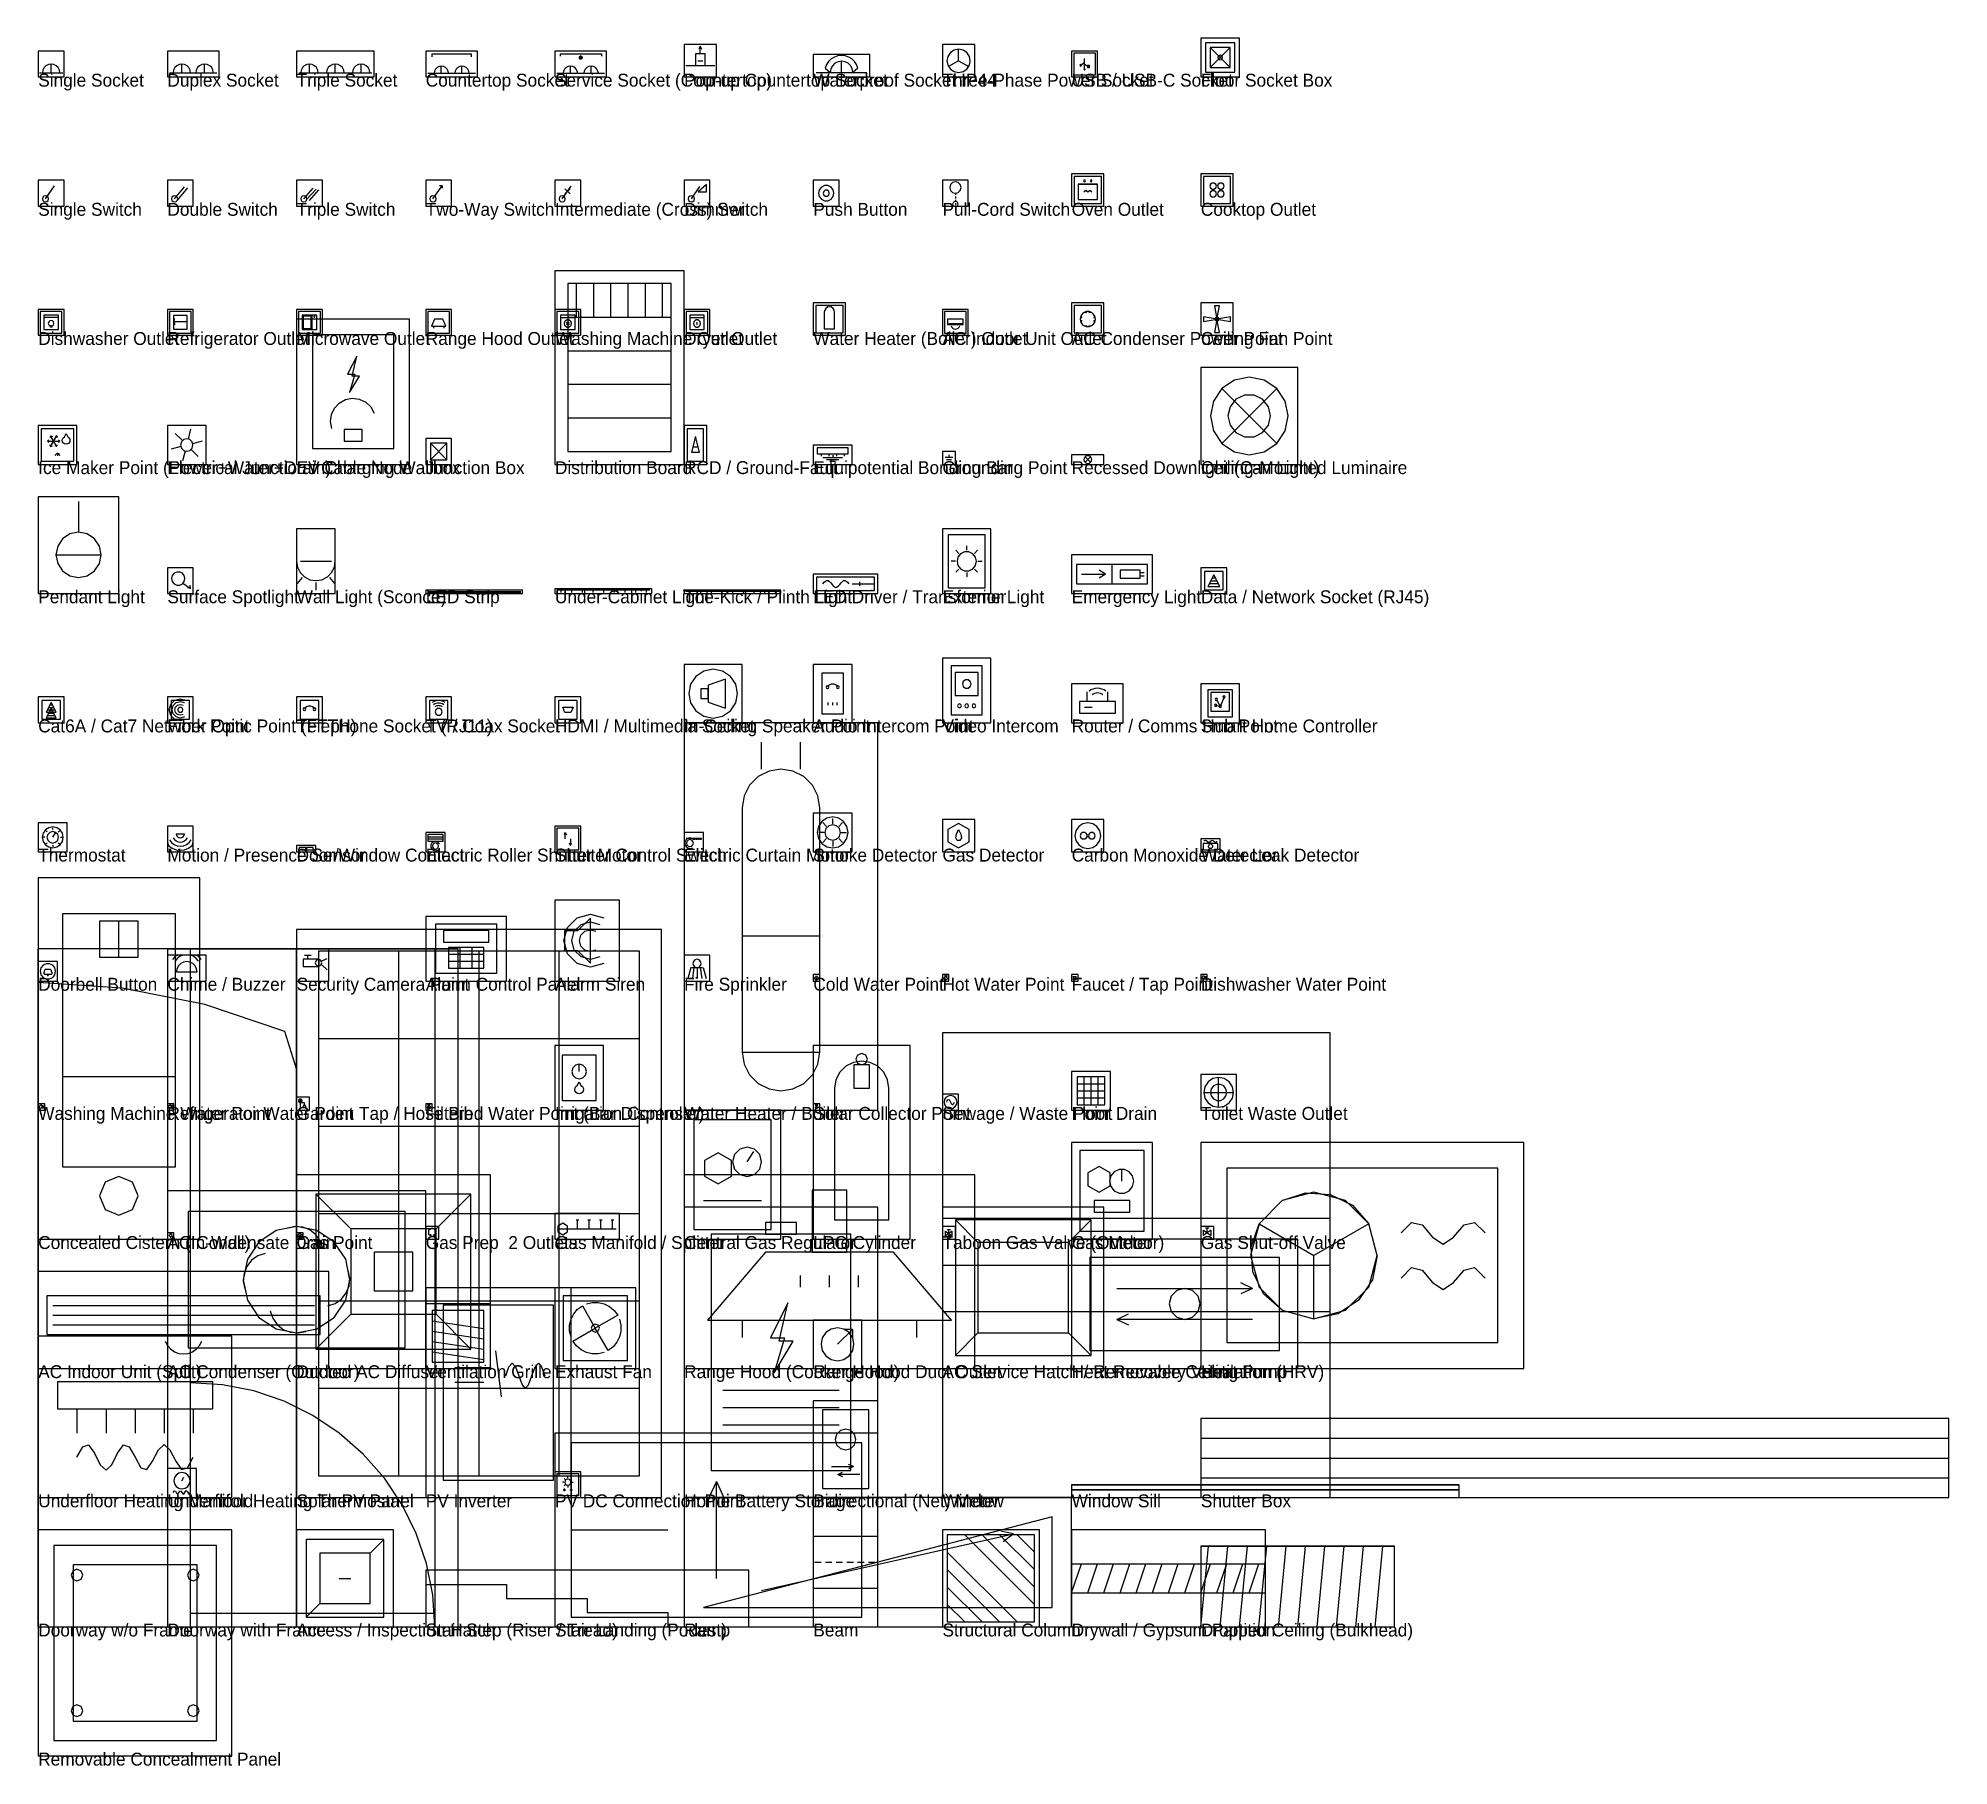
# Model space of a CAD drawing. Header units: metres. Extents: x 0 to 5916, y -5231 to 120.
import ezdxf

# ---------------------------------------------------------------- set-up
doc = ezdxf.new("R2010")
doc.units = ezdxf.units.M

msp = doc.modelspace()

# ---------------------------------------------------------------- texts
at = {"layer": 'LABEL'}
for s, p in [('Single Socket', (0, -30)), ('Duplex Socket', (400, -30)), ('Triple Socket', (800, -30)), ('Countertop Socket', (1200, -30)), ('Service Socket (Countertop)', (1600, -30)), ('Pop-up Countertop Socket', (2000, -30)), ('Waterproof Socket IP44', (2400, -30)), ('Three-Phase Power Socket', (2800, -30)), ('USB / USB-C Socket', (3200, -30)), ('Floor Socket Box', (3600, -30)), ('Single Switch', (0, -430)), ('Double Switch', (400, -430)), ('Triple Switch', (800, -430)), ('Two-Way Switch', (1200, -430)), ('Intermediate (Cross) Switch', (1600, -430)), ('Dimmer', (2000, -430)), ('Push Button', (2400, -430)), ('Pull-Cord Switch', (2800, -430)), ('Oven Outlet', (3200, -430)), ('Cooktop Outlet', (3600, -430)), ('Dishwasher Outlet', (0, -830)), ('Refrigerator Outlet', (400, -830)), ('Microwave Outlet', (800, -830)), ('Range Hood Outlet', (1200, -830)), ('Washing Machine Outlet', (1600, -830)), ('Dryer Outlet', (2000, -830)), ('Water Heater (Boiler) Outlet', (2400, -830)), ('AC Indoor Unit Outlet', (2800, -830)), ('AC Condenser Power Point', (3200, -830)), ('Ceiling Fan Point', (3600, -830)), ('Ice Maker Point (Power+Water+Drain)', (0, -1230)), ('Electrical Junction / Cable Node', (400, -1230)), ('EV Charging Wallbox', (800, -1230)), ('Junction Box', (1200, -1230)), ('Distribution Board', (1600, -1230)), ('RCD / Ground-Fault', (2000, -1230)), ('Equipotential Bonding Bar', (2400, -1230)), ('Grounding Point', (2800, -1230)), ('Recessed Downlight (Can Light)', (3200, -1230)), ('Ceiling-Mounted Luminaire', (3600, -1230)), ('Pendant Light', (0, -1630)), ('Surface Spotlight', (400, -1630)), ('Wall Light (Sconce)', (800, -1630)), ('LED Strip', (1200, -1630)), ('Under-Cabinet Light', (1600, -1630)), ('Toe-Kick / Plinth Light', (2000, -1630)), ('LED Driver / Transformer', (2400, -1630)), ('Exterior Light', (2800, -1630)), ('Emergency Light', (3200, -1630)), ('Data / Network Socket (RJ45)', (3600, -1630)), ('Cat6A / Cat7 Network Point', (0, -2030)), ('Fiber Optic Point (FTTH)', (400, -2030)), ('Telephone Socket (RJ11)', (800, -2030)), ('TV / Coax Socket', (1200, -2030)), ('HDMI / Multimedia Socket', (1600, -2030)), ('In-Ceiling Speaker Point', (2000, -2030)), ('Audio Intercom Point', (2400, -2030)), ('Video Intercom', (2800, -2030)), ('Router / Comms Hub Point', (3200, -2030)), ('Smart Home Controller', (3600, -2030)), ('Thermostat', (0, -2430)), ('Motion / Presence Sensor', (400, -2430)), ('Door/Window Contact', (800, -2430)), ('Electric Roller Shutter Motor', (1200, -2430)), ('Shutter Control Switch', (1600, -2430)), ('Electric Curtain Motor', (2000, -2430)), ('Smoke Detector', (2400, -2430)), ('Gas Detector', (2800, -2430)), ('Carbon Monoxide Detector', (3200, -2430)), ('Water Leak Detector', (3600, -2430)), ('Doorbell Button', (0, -2830)), ('Chime / Buzzer', (400, -2830)), ('Security Camera Point', (800, -2830)), ('Alarm Control Panel', (1200, -2830)), ('Alarm Siren', (1600, -2830)), ('Fire Sprinkler', (2000, -2830)), ('Cold Water Point', (2400, -2830)), ('Hot Water Point', (2800, -2830)), ('Faucet / Tap Point', (3200, -2830)), ('Dishwasher Water Point', (3600, -2830)), ('Washing Machine Water Point', (0, -3230)), ('Refrigerator Water Point', (400, -3230)), ('Garden Tap / Hose Bib', (800, -3230)), ('Filtered Water Point (Bar Dispenser)', (1200, -3230)), ('Irrigation Controller', (1600, -3230)), ('Water Heater / Boiler', (2000, -3230)), ('Solar Collector Point', (2400, -3230)), ('Sewage / Waste Point', (2800, -3230)), ('Floor Drain', (3200, -3230)), ('Toilet Waste Outlet', (3600, -3230)), ('Concealed Cistern (In-Wall)', (0, -3630)), ('AC Condensate Drain', (400, -3630)), ('Gas Point', (800, -3630)), ('Gas Prep  2 Outlets', (1200, -3630)), ('Gas Manifold / Splitter', (1600, -3630)), ('Central Gas Regulator', (2000, -3630)), ('LPG Cylinder', (2400, -3630)), ('Taboon Gas Valve (Outdoor)', (2800, -3630)), ('Gas Meter', (3200, -3630)), ('Gas Shut-off Valve', (3600, -3630)), ('AC Indoor Unit (Split)', (0, -4030)), ('AC Condenser (Outdoor)', (400, -4030)), ('Ducted AC Diffuser', (800, -4030)), ('Ventilation Grille', (1200, -4030)), ('Exhaust Fan', (1600, -4030)), ('Range Hood (Cooker Hood)', (2000, -4030)), ('Range Hood Duct Outlet', (2400, -4030)), ('AC Service Hatch / Removable Ceiling', (2800, -4030)), ('Heat Recovery Ventilation (HRV)', (3200, -4030)), ('Heat Pump', (3600, -4030)), ('Underfloor Heating Manifold', (0, -4430)), ('Underfloor Heating Thermostat', (400, -4430)), ('Solar PV Panel', (800, -4430)), ('PV Inverter', (1200, -4430)), ('PV DC Connection Point', (1600, -4430)), ('Home Battery Storage', (2000, -4430)), ('Bidirectional (Net) Meter', (2400, -4430)), ('Window', (2800, -4430)), ('Window Sill', (3200, -4430)), ('Shutter Box', (3600, -4430)), ('Doorway w/o Frame', (0, -4830)), ('Doorway with Frame', (400, -4830)), ('Access / Inspection Hatch', (800, -4830)), ('Stair Step (Riser / Tread)', (1200, -4830)), ('Stair Landing (Podest)', (1600, -4830)), ('Ramp', (2000, -4830)), ('Beam', (2400, -4830)), ('Structural Column', (2800, -4830)), ('Drywall / Gypsum Partition', (3200, -4830)), ('Dropped Ceiling (Bulkhead)', (3600, -4830)), ('Removable Concealment Panel', (0, -5230))]:
    msp.add_text(s, height=40, dxfattribs=at).set_placement(p)

# ---------------------------------------------------------------- linework, layer by layer
at = {"layer": 'FRAME'}
for p, q in [((3720, 120), (3600, 120)), ((3600, 120), (3600, 0)), ((3720, 0), (3720, 120)), ((80, 80), (0, 80)), ((0, 80), (0, 0)), ((80, 0), (80, 80)), ((560, 80), (400, 80)), ((400, 80), (400, 0)), ((560, 0), (560, 80)), ((1040, 80), (800, 80)), ((800, 80), (800, 0)), ((1040, 0), (1040, 80)), ((1360, 80), (1200, 80)), ((1200, 80), (1200, 0)), ((1360, 0), (1360, 80)), ((1760, 80), (1600, 80)), ((1600, 80), (1600, 0)), ((1760, 0), (1760, 80)), ((2100, 100), (2000, 100)), ((2000, 100), (2000, 0)), ((2100, 0), (2100, 100)), ((2575, 70), (2400, 70)), ((2400, 70), (2400, 0)), ((2575, 0), (2575, 70)), ((2900, 100), (2800, 100)), ((2800, 100), (2800, 0)), ((2900, 0), (2900, 100)), ((3280, 80), (3200, 80)), ((3200, 80), (3200, 0)), ((3280, 0), (3280, 80)), ((0, 0), (80, 0)), ((400, 0), (560, 0)), ((800, 0), (1040, 0)), ((1200, 0), (1360, 0)), ((1600, 0), (1760, 0)), ((2000, 0), (2100, 0)), ((2400, 0), (2575, 0)), ((2800, 0), (2900, 0)), ((3200, 0), (3280, 0)), ((3600, 0), (3720, 0)), ((80, -320), (0, -320)), ((0, -320), (0, -400)), ((80, -400), (80, -320)), ((480, -320), (400, -320)), ((400, -320), (400, -400)), ((480, -400), (480, -320)), ((880, -320), (800, -320)), ((800, -320), (800, -400)), ((880, -400), (880, -320)), ((1280, -320), (1200, -320)), ((1200, -320), (1200, -400)), ((1280, -400), (1280, -320)), ((1680, -320), (1600, -320)), ((1600, -320), (1600, -400)), ((1680, -400), (1680, -320)), ((2080, -320), (2000, -320)), ((2000, -320), (2000, -400)), ((2080, -400), (2080, -320)), ((2480, -320), (2400, -320)), ((2400, -320), (2400, -400)), ((2480, -400), (2480, -320)), ((2880, -320), (2800, -320)), ((2800, -320), (2800, -400)), ((2880, -400), (2880, -320)), ((3300, -300), (3200, -300)), ((3200, -300), (3200, -400)), ((3300, -400), (3300, -300)), ((3700, -300), (3600, -300)), ((3600, -300), (3600, -400)), ((3700, -400), (3700, -300)), ((0, -400), (80, -400)), ((400, -400), (480, -400)), ((800, -400), (880, -400)), ((1200, -400), (1280, -400)), ((1600, -400), (1680, -400)), ((2000, -400), (2080, -400)), ((2400, -400), (2480, -400)), ((2800, -400), (2880, -400)), ((3200, -400), (3300, -400)), ((3600, -400), (3700, -400)), ((2000, -600), (1600, -600)), ((1600, -600), (1600, -1200)), ((2000, -1200), (2000, -600)), ((2500, -700), (2400, -700)), ((2400, -700), (2400, -800)), ((2500, -800), (2500, -700)), ((3300, -700), (3200, -700)), ((3200, -700), (3200, -800)), ((3300, -800), (3300, -700)), ((3700, -700), (3600, -700)), ((3600, -700), (3600, -800)), ((3700, -800), (3700, -700)), ((80, -720), (0, -720)), ((0, -720), (0, -800)), ((80, -800), (80, -720)), ((480, -720), (400, -720)), ((400, -720), (400, -800)), ((480, -800), (480, -720)), ((880, -720), (800, -720)), ((800, -720), (800, -800)), ((1150, -750), (800, -750)), ((800, -750), (800, -1200)), ((880, -800), (880, -720)), ((1150, -1200), (1150, -750)), ((1280, -720), (1200, -720)), ((1200, -720), (1200, -800)), ((1280, -800), (1280, -720)), ((1680, -720), (1600, -720)), ((1600, -720), (1600, -800)), ((1680, -800), (1680, -720)), ((2080, -720), (2000, -720)), ((2000, -720), (2000, -800)), ((2080, -800), (2080, -720)), ((2880, -720), (2800, -720)), ((2800, -720), (2800, -800)), ((2880, -800), (2880, -720)), ((0, -800), (80, -800)), ((400, -800), (480, -800)), ((800, -800), (880, -800)), ((1200, -800), (1280, -800)), ((1600, -800), (1680, -800)), ((2000, -800), (2080, -800)), ((2400, -800), (2500, -800)), ((2800, -800), (2880, -800)), ((3200, -800), (3300, -800)), ((3600, -800), (3700, -800)), ((3900, -900), (3600, -900)), ((3600, -900), (3600, -1200)), ((3900, -1200), (3900, -900)), ((120, -1080), (0, -1080)), ((0, -1080), (0, -1200)), ((120, -1200), (120, -1080)), ((520, -1080), (400, -1080)), ((400, -1080), (400, -1200)), ((520, -1200), (520, -1080)), ((1280, -1120), (1200, -1120)), ((1200, -1120), (1200, -1200)), ((1280, -1200), (1280, -1120)), ((2070, -1080), (2000, -1080)), ((2000, -1080), (2000, -1200)), ((2070, -1200), (2070, -1080)), ((2520, -1140), (2400, -1140)), ((2400, -1140), (2400, -1200)), ((2520, -1200), (2520, -1140)), ((2840, -1160), (2800, -1160)), ((2800, -1160), (2800, -1200)), ((2840, -1200), (2840, -1160)), ((3300, -1170), (3200, -1170)), ((3200, -1170), (3200, -1200)), ((3300, -1200), (3300, -1170)), ((0, -1200), (120, -1200)), ((400, -1200), (520, -1200)), ((800, -1200), (1150, -1200)), ((1200, -1200), (1280, -1200)), ((1600, -1200), (2000, -1200)), ((2000, -1200), (2070, -1200)), ((2400, -1200), (2520, -1200)), ((2800, -1200), (2840, -1200)), ((3200, -1200), (3300, -1200)), ((3600, -1200), (3900, -1200)), ((250, -1300), (0, -1300)), ((0, -1300), (0, -1600)), ((250, -1600), (250, -1300)), ((920, -1400), (800, -1400)), ((800, -1400), (800, -1600)), ((920, -1600), (920, -1400)), ((2950, -1400), (2800, -1400)), ((2800, -1400), (2800, -1600)), ((2950, -1600), (2950, -1400)), ((480, -1520), (400, -1520)), ((400, -1520), (400, -1600)), ((480, -1600), (480, -1520)), ((3450, -1480), (3200, -1480)), ((3200, -1480), (3200, -1600)), ((3450, -1600), (3450, -1480)), ((3680, -1520), (3600, -1520)), ((3600, -1520), (3600, -1600)), ((3680, -1600), (3680, -1520)), ((1500, -1590), (1200, -1590)), ((1200, -1590), (1200, -1600)), ((1500, -1600), (1500, -1590)), ((1900, -1585), (1600, -1585)), ((1600, -1585), (1600, -1600)), ((1900, -1600), (1900, -1585)), ((2300, -1590), (2000, -1590)), ((2000, -1590), (2000, -1600)), ((2300, -1600), (2300, -1590)), ((2600, -1540), (2400, -1540)), ((2400, -1540), (2400, -1600)), ((2600, -1600), (2600, -1540)), ((0, -1600), (250, -1600)), ((400, -1600), (480, -1600)), ((800, -1600), (920, -1600)), ((1200, -1600), (1500, -1600)), ((1600, -1600), (1900, -1600)), ((2000, -1600), (2300, -1600)), ((2400, -1600), (2600, -1600)), ((2800, -1600), (2950, -1600)), ((3200, -1600), (3450, -1600)), ((3600, -1600), (3680, -1600)), ((2180, -1820), (2000, -1820)), ((2000, -1820), (2000, -2000)), ((2180, -2000), (2180, -1820)), ((2520, -1820), (2400, -1820)), ((2400, -1820), (2400, -2000)), ((2520, -2000), (2520, -1820)), ((2950, -1800), (2800, -1800)), ((2800, -1800), (2800, -2000)), ((2950, -2000), (2950, -1800)), ((3360, -1880), (3200, -1880)), ((3200, -1880), (3200, -2000)), ((3360, -2000), (3360, -1880)), ((3720, -1880), (3600, -1880)), ((3600, -1880), (3600, -2000)), ((3720, -2000), (3720, -1880)), ((80, -1920), (0, -1920)), ((0, -1920), (0, -2000)), ((80, -2000), (80, -1920)), ((480, -1920), (400, -1920)), ((400, -1920), (400, -2000)), ((480, -2000), (480, -1920)), ((880, -1920), (800, -1920)), ((800, -1920), (800, -2000)), ((880, -2000), (880, -1920)), ((1280, -1920), (1200, -1920)), ((1200, -1920), (1200, -2000)), ((1280, -2000), (1280, -1920)), ((1680, -1920), (1600, -1920)), ((1600, -1920), (1600, -2000)), ((1680, -2000), (1680, -1920)), ((0, -2000), (80, -2000)), ((400, -2000), (480, -2000)), ((800, -2000), (880, -2000)), ((1200, -2000), (1280, -2000)), ((1600, -2000), (1680, -2000)), ((2000, -2000), (2180, -2000)), ((2600, -2000), (2000, -2000)), ((2000, -2000), (2000, -3200)), ((2400, -2000), (2520, -2000)), ((2600, -3200), (2600, -2000)), ((2800, -2000), (2950, -2000)), ((3200, -2000), (3360, -2000)), ((3600, -2000), (3720, -2000)), ((2520, -2280), (2400, -2280)), ((2400, -2280), (2400, -2400)), ((2520, -2400), (2520, -2280)), ((2900, -2300), (2800, -2300)), ((2800, -2300), (2800, -2400)), ((2900, -2400), (2900, -2300)), ((3300, -2300), (3200, -2300)), ((3200, -2300), (3200, -2400)), ((3300, -2400), (3300, -2300)), ((90, -2310), (0, -2310)), ((0, -2310), (0, -2400)), ((90, -2400), (90, -2310)), ((480, -2320), (400, -2320)), ((400, -2320), (400, -2400)), ((480, -2400), (480, -2320)), ((1260, -2340), (1200, -2340)), ((1200, -2340), (1200, -2400)), ((1260, -2400), (1260, -2340)), ((1680, -2320), (1600, -2320)), ((1600, -2320), (1600, -2400)), ((1680, -2400), (1680, -2320)), ((2060, -2340), (2000, -2340)), ((2000, -2340), (2000, -2400)), ((2060, -2400), (2060, -2340)), ((3660, -2360), (3600, -2360)), ((3600, -2360), (3600, -2400)), ((3660, -2400), (3660, -2360)), ((0, -2400), (90, -2400)), ((400, -2400), (480, -2400)), ((860, -2380), (800, -2380)), ((800, -2380), (800, -2400)), ((800, -2400), (860, -2400)), ((860, -2400), (860, -2380)), ((1200, -2400), (1260, -2400)), ((1600, -2400), (1680, -2400)), ((2000, -2400), (2060, -2400)), ((2400, -2400), (2520, -2400)), ((2800, -2400), (2900, -2400)), ((3200, -2400), (3300, -2400)), ((3600, -2400), (3660, -2400)), ((500, -2480), (0, -2480)), ((0, -2480), (0, -3600)), ((500, -3600), (500, -2480)), ((1450, -2600), (1200, -2600)), ((1200, -2600), (1200, -2800)), ((1450, -2800), (1450, -2600)), ((1800, -2550), (1600, -2550)), ((1600, -2550), (1600, -2800)), ((1800, -2800), (1800, -2550)), ((1930, -2640), (800, -2640)), ((800, -2640), (800, -4400)), ((1930, -4400), (1930, -2640)), ((800, -2700), (0, -2700)), ((0, -2700), (0, -4800)), ((1300, -2700), (400, -2700)), ((400, -2700), (400, -4800)), ((520, -2720), (400, -2720)), ((400, -2720), (400, -2800)), ((520, -2800), (520, -2720)), ((900, -2700), (800, -2700)), ((800, -2700), (800, -2800)), ((800, -4800), (800, -2700)), ((900, -2800), (900, -2700)), ((1300, -4800), (1300, -2700)), ((2080, -2720), (2000, -2720)), ((2000, -2720), (2000, -2800)), ((2080, -2800), (2080, -2720)), ((60, -2740), (0, -2740)), ((0, -2740), (0, -2800)), ((60, -2800), (60, -2740)), ((2420, -2780), (2400, -2780)), ((2400, -2780), (2400, -2800)), ((2420, -2800), (2420, -2780)), ((2820, -2780), (2800, -2780)), ((2800, -2780), (2800, -2800)), ((2820, -2800), (2820, -2780)), ((3220, -2780), (3200, -2780)), ((3200, -2780), (3200, -2800)), ((3220, -2800), (3220, -2780)), ((3620, -2780), (3600, -2780)), ((3600, -2780), (3600, -2800)), ((3620, -2800), (3620, -2780)), ((0, -2800), (60, -2800)), ((400, -2800), (520, -2800)), ((800, -2800), (900, -2800)), ((1200, -2800), (1450, -2800)), ((1600, -2800), (1800, -2800)), ((2000, -2800), (2080, -2800)), ((2400, -2800), (2420, -2800)), ((2800, -2800), (2820, -2800)), ((3200, -2800), (3220, -2800)), ((3600, -2800), (3620, -2800)), ((1750, -3000), (1600, -3000)), ((1600, -3000), (1600, -3200)), ((1750, -3200), (1750, -3000)), ((2700, -3000), (2400, -3000)), ((2400, -3000), (2400, -3600)), ((2700, -3600), (2700, -3000)), ((4000, -2960), (2800, -2960)), ((2800, -2960), (2800, -4400)), ((4000, -4400), (4000, -2960)), ((3320, -3080), (3200, -3080)), ((3200, -3080), (3200, -3200)), ((3320, -3200), (3320, -3080)), ((3710, -3090), (3600, -3090)), ((3600, -3090), (3600, -3200)), ((3710, -3200), (3710, -3090)), ((20, -3180), (0, -3180)), ((0, -3180), (0, -3200)), ((20, -3200), (20, -3180)), ((420, -3180), (400, -3180)), ((400, -3180), (400, -3200)), ((420, -3200), (420, -3180)), ((840, -3160), (800, -3160)), ((800, -3160), (800, -3200)), ((840, -3200), (840, -3160)), ((1220, -3180), (1200, -3180)), ((1200, -3180), (1200, -3200)), ((1220, -3200), (1220, -3180)), ((2420, -3180), (2400, -3180)), ((2400, -3180), (2400, -3200)), ((2420, -3200), (2420, -3180)), ((2850, -3150), (2800, -3150)), ((2800, -3150), (2800, -3200)), ((2850, -3200), (2850, -3150)), ((0, -3200), (20, -3200)), ((400, -3200), (420, -3200)), ((800, -3200), (840, -3200)), ((1200, -3200), (1220, -3200)), ((1600, -3200), (1750, -3200)), ((2000, -3200), (2600, -3200)), ((2300, -3200), (2000, -3200)), ((2000, -3200), (2000, -3600)), ((2300, -3600), (2300, -3200)), ((2400, -3200), (2420, -3200)), ((2800, -3200), (2850, -3200)), ((3200, -3200), (3320, -3200)), ((3600, -3200), (3710, -3200)), ((3450, -3300), (3200, -3300)), ((3200, -3300), (3200, -3600)), ((3450, -3600), (3450, -3300)), ((4600, -3300), (3600, -3300)), ((3600, -3300), (3600, -4000)), ((4600, -4000), (4600, -3300)), ((1400, -3400), (800, -3400)), ((800, -3400), (800, -4000)), ((1400, -4000), (1400, -3400)), ((2900, -3400), (2000, -3400)), ((2000, -3400), (2000, -4000)), ((2900, -4000), (2900, -3400)), ((1200, -3450), (400, -3450)), ((400, -3450), (400, -4000)), ((1200, -4000), (1200, -3450)), ((1800, -3520), (1600, -3520)), ((1600, -3520), (1600, -3600)), ((1800, -3600), (1800, -3520)), ((2600, -3500), (2000, -3500)), ((2000, -3500), (2000, -4400)), ((2600, -4400), (2600, -3500)), ((3300, -3500), (2800, -3500)), ((2800, -3500), (2800, -4000)), ((3300, -4000), (3300, -3500)), ((0, -3600), (500, -3600)), ((420, -3580), (400, -3580)), ((400, -3580), (400, -3600)), ((400, -3600), (420, -3600)), ((420, -3600), (420, -3580)), ((820, -3580), (800, -3580)), ((800, -3580), (800, -3600)), ((800, -3600), (820, -3600)), ((820, -3600), (820, -3580)), ((1240, -3560), (1200, -3560)), ((1200, -3560), (1200, -3600)), ((1200, -3600), (1240, -3600)), ((1240, -3600), (1240, -3560)), ((1600, -3600), (1800, -3600)), ((2000, -3600), (2300, -3600)), ((2400, -3600), (2700, -3600)), ((2840, -3560), (2800, -3560)), ((2800, -3560), (2800, -3600)), ((2800, -3600), (2840, -3600)), ((2840, -3600), (2840, -3560)), ((3200, -3600), (3450, -3600)), ((3900, -3600), (3200, -3600)), ((3200, -3600), (3200, -4000)), ((3640, -3560), (3600, -3560)), ((3600, -3560), (3600, -3600)), ((3600, -3600), (3640, -3600)), ((3640, -3600), (3640, -3560)), ((3900, -4000), (3900, -3600)), ((900, -3700), (0, -3700)), ((0, -3700), (0, -4000)), ((900, -4000), (900, -3700)), ((1650, -3750), (1200, -3750)), ((1200, -3750), (1200, -4400)), ((1850, -3750), (1600, -3750)), ((1600, -3750), (1600, -4000)), ((1650, -4400), (1650, -3750)), ((1850, -4000), (1850, -3750)), ((1400, -3800), (1200, -3800)), ((1200, -3800), (1200, -4000)), ((1400, -4000), (1400, -3800)), ((600, -3900), (0, -3900)), ((0, -3900), (0, -4400)), ((600, -4400), (600, -3900)), ((2550, -3850), (2400, -3850)), ((2400, -3850), (2400, -4000)), ((2550, -4000), (2550, -3850)), ((0, -4000), (900, -4000)), ((400, -4000), (1200, -4000)), ((800, -4000), (1400, -4000)), ((1200, -4000), (1400, -4000)), ((1600, -4000), (1850, -4000)), ((2000, -4000), (2900, -4000)), ((2400, -4000), (2550, -4000)), ((2800, -4000), (3300, -4000)), ((3200, -4000), (3900, -4000)), ((3600, -4000), (4600, -4000)), ((2600, -4100), (2400, -4100)), ((2400, -4100), (2400, -4400)), ((2600, -4400), (2600, -4100)), ((2600, -4200), (1600, -4200)), ((1600, -4200), (1600, -4800)), ((2600, -4800), (2600, -4200)), ((5916, -4155), (3600, -4155)), ((3600, -4155), (3600, -4400)), ((5916, -4400), (5916, -4155)), ((490, -4310), (400, -4310)), ((400, -4310), (400, -4400)), ((490, -4400), (490, -4310)), ((1680, -4320), (1600, -4320)), ((1600, -4320), (1600, -4400)), ((1680, -4400), (1680, -4320)), ((4400, -4360), (3200, -4360)), ((3200, -4360), (3200, -4400)), ((4400, -4400), (4400, -4360)), ((0, -4400), (600, -4400)), ((400, -4400), (490, -4400)), ((800, -4400), (1930, -4400)), ((1200, -4400), (1650, -4400)), ((1600, -4400), (1680, -4400)), ((2000, -4400), (2600, -4400)), ((3200, -4400), (2000, -4400)), ((2000, -4400), (2000, -4800)), ((2400, -4400), (2600, -4400)), ((2600, -4400), (2400, -4400)), ((2400, -4400), (2400, -4800)), ((2600, -4800), (2600, -4400)), ((2800, -4400), (4000, -4400)), ((3200, -4400), (4400, -4400)), ((3200, -4800), (3200, -4400)), ((3600, -4400), (5916, -4400)), ((600, -4500), (0, -4500)), ((0, -4500), (0, -5200)), ((600, -5200), (600, -4500)), ((1100, -4500), (800, -4500)), ((800, -4500), (800, -4800)), ((1100, -4800), (1100, -4500)), ((3100, -4500), (2800, -4500)), ((2800, -4500), (2800, -4800)), ((3100, -4800), (3100, -4500)), ((3800, -4500), (3200, -4500)), ((3200, -4500), (3200, -4800)), ((4200, -4550), (3600, -4550)), ((3600, -4550), (3600, -4800)), ((3800, -4800), (3800, -4500)), ((4200, -4800), (4200, -4550)), ((2200, -4625), (1200, -4625)), ((1200, -4625), (1200, -4800)), ((2200, -4800), (2200, -4625)), ((0, -4800), (800, -4800)), ((400, -4800), (1300, -4800)), ((800, -4800), (1100, -4800)), ((1200, -4800), (2200, -4800)), ((1600, -4800), (2600, -4800)), ((2000, -4800), (3200, -4800)), ((2400, -4800), (2600, -4800)), ((2800, -4800), (3100, -4800)), ((3200, -4800), (3800, -4800)), ((3600, -4800), (4200, -4800)), ((0, -5200), (600, -5200))]:
    msp.add_line(p, q, dxfattribs=at)
at = {"layer": 'SYMBOL'}
for p, q in [((1219.2, 72), (1340.8, 72)), ((1219.2, 72), (1219.2, 62.4)), ((1340.8, 72), (1340.8, 62.4)), ((1616, 72), (1744, 72)), ((1616, 72), (1616, 64)), ((1673.6, 60), (1686.4, 60)), ((1675.47, 55.47), (1684.53, 64.53)), ((1684.53, 55.47), (1675.47, 64.53)), ((1680, 53.6), (1680, 66.4)), ((1744, 72), (1744, 64)), ((2065, 72), (2035, 72)), ((2035, 72), (2035, 35)), ((2050, 95), (2045.77, 85.94)), ((2050, 72), (2050, 95)), ((2050, 95), (2054.23, 85.94)), ((2065, 35), (2065, 72)), ((2465.31, 61.58), (2455.54, 55.65)), ((2476.14, 65.26), (2465.31, 61.58)), ((2487.5, 66.5), (2476.14, 65.26)), ((2498.86, 65.26), (2487.5, 66.5)), ((2509.69, 61.58), (2498.86, 65.26)), ((2519.46, 55.65), (2509.69, 61.58)), ((2816.74, 63.78), (2814, 50)), ((2824.54, 75.46), (2816.74, 63.78)), ((2836.22, 83.26), (2824.54, 75.46)), ((2850, 86), (2836.22, 83.26)), ((2863.78, 83.26), (2850, 86)), ((2850, 50), (2850, 86)), ((2875.46, 75.46), (2863.78, 83.26)), ((2883.26, 63.78), (2875.46, 75.46)), ((2886, 50), (2883.26, 63.78)), ((3273.6, 73.6), (3206.4, 73.6)), ((3206.4, 73.6), (3206.4, 6.4)), ((3273.6, 6.4), (3273.6, 73.6)), ((3705.6, 105.6), (3614.4, 105.6)), ((3614.4, 105.6), (3614.4, 14.4)), ((3691.2, 91.2), (3628.8, 91.2)), ((3628.8, 91.2), (3628.8, 28.8)), ((3628.8, 28.8), (3691.2, 91.2)), ((3628.8, 91.2), (3691.2, 28.8)), ((3653.76, 63.6), (3652.8, 60)), ((3652.8, 60), (3653.76, 56.4)), ((3656.4, 66.24), (3653.76, 63.6)), ((3660, 67.2), (3656.4, 66.24)), ((3663.6, 66.24), (3660, 67.2)), ((3666.24, 63.6), (3663.6, 66.24)), ((3667.2, 60), (3666.24, 63.6)), ((3666.24, 56.4), (3667.2, 60)), ((3691.2, 28.8), (3691.2, 91.2)), ((3705.6, 14.4), (3705.6, 105.6)), ((4, 12.8), (76, 12.8)), ((14.13, 21.21), (12.8, 12.8)), ((12.8, 12.8), (67.2, 12.8)), ((17.99, 28.79), (14.13, 21.21)), ((24.01, 34.81), (17.99, 28.79)), ((31.59, 38.67), (24.01, 34.81)), ((40, 40), (31.59, 38.67)), ((48.41, 38.67), (40, 40)), ((40, 12.8), (40, 40)), ((55.99, 34.81), (48.41, 38.67)), ((62.01, 28.79), (55.99, 34.81)), ((65.87, 21.21), (62.01, 28.79)), ((67.2, 12.8), (65.87, 21.21)), ((406.4, 12.8), (553.6, 12.8)), ((418.93, 21.21), (417.6, 12.8)), ((417.6, 12.8), (472, 12.8)), ((422.79, 28.79), (418.93, 21.21)), ((428.81, 34.81), (422.79, 28.79)), ((436.39, 38.67), (428.81, 34.81)), ((444.8, 40), (436.39, 38.67)), ((453.21, 38.67), (444.8, 40)), ((444.8, 12.8), (444.8, 40)), ((460.79, 34.81), (453.21, 38.67)), ((466.81, 28.79), (460.79, 34.81)), ((470.67, 21.21), (466.81, 28.79)), ((472, 12.8), (470.67, 21.21)), ((489.33, 21.21), (488, 12.8)), ((488, 12.8), (542.4, 12.8)), ((493.19, 28.79), (489.33, 21.21)), ((499.21, 34.81), (493.19, 28.79)), ((506.79, 38.67), (499.21, 34.81)), ((515.2, 40), (506.79, 38.67)), ((523.61, 38.67), (515.2, 40)), ((515.2, 12.8), (515.2, 40)), ((531.19, 34.81), (523.61, 38.67)), ((537.21, 28.79), (531.19, 34.81)), ((541.07, 21.21), (537.21, 28.79)), ((542.4, 12.8), (541.07, 21.21)), ((807.2, 12.8), (1032.8, 12.8)), ((814.13, 21.21), (812.8, 12.8)), ((812.8, 12.8), (867.2, 12.8)), ((817.99, 28.79), (814.13, 21.21)), ((824.01, 34.81), (817.99, 28.79)), ((831.59, 38.67), (824.01, 34.81)), ((840, 40), (831.59, 38.67)), ((848.41, 38.67), (840, 40)), ((840, 12.8), (840, 40)), ((855.99, 34.81), (848.41, 38.67)), ((862.01, 28.79), (855.99, 34.81)), ((865.87, 21.21), (862.01, 28.79)), ((867.2, 12.8), (865.87, 21.21)), ((894.13, 21.21), (892.8, 12.8)), ((892.8, 12.8), (947.2, 12.8)), ((897.99, 28.79), (894.13, 21.21)), ((904.01, 34.81), (897.99, 28.79)), ((911.59, 38.67), (904.01, 34.81)), ((920, 40), (911.59, 38.67)), ((928.41, 38.67), (920, 40)), ((920, 12.8), (920, 40)), ((935.99, 34.81), (928.41, 38.67)), ((942.01, 28.79), (935.99, 34.81)), ((945.87, 21.21), (942.01, 28.79)), ((947.2, 12.8), (945.87, 21.21)), ((974.13, 21.21), (972.8, 12.8)), ((972.8, 12.8), (1027.2, 12.8)), ((977.99, 28.79), (974.13, 21.21)), ((984.01, 34.81), (977.99, 28.79)), ((991.59, 38.67), (984.01, 34.81)), ((1000, 40), (991.59, 38.67)), ((1008.41, 38.67), (1000, 40)), ((1000, 12.8), (1000, 40)), ((1015.99, 34.81), (1008.41, 38.67)), ((1022.01, 28.79), (1015.99, 34.81)), ((1025.87, 21.21), (1022.01, 28.79)), ((1027.2, 12.8), (1025.87, 21.21)), ((1206.4, 11.2), (1353.6, 11.2)), ((1226.7, 18.12), (1225.6, 11.2)), ((1225.6, 11.2), (1270.4, 11.2)), ((1229.88, 24.37), (1226.7, 18.12)), ((1234.83, 29.32), (1229.88, 24.37)), ((1241.08, 32.5), (1234.83, 29.32)), ((1248, 33.6), (1241.08, 32.5)), ((1254.92, 32.5), (1248, 33.6)), ((1248, 11.2), (1248, 33.6)), ((1261.17, 29.32), (1254.92, 32.5)), ((1266.12, 24.37), (1261.17, 29.32)), ((1269.3, 18.12), (1266.12, 24.37)), ((1270.4, 11.2), (1269.3, 18.12)), ((1290.7, 18.12), (1289.6, 11.2)), ((1289.6, 11.2), (1334.4, 11.2)), ((1293.88, 24.37), (1290.7, 18.12)), ((1298.83, 29.32), (1293.88, 24.37)), ((1305.08, 32.5), (1298.83, 29.32)), ((1312, 33.6), (1305.08, 32.5)), ((1318.92, 32.5), (1312, 33.6)), ((1312, 11.2), (1312, 33.6)), ((1325.17, 29.32), (1318.92, 32.5)), ((1330.12, 24.37), (1325.17, 29.32)), ((1333.3, 18.12), (1330.12, 24.37)), ((1334.4, 11.2), (1333.3, 18.12)), ((1606.4, 11.2), (1753.6, 11.2)), ((1626.7, 18.12), (1625.6, 11.2)), ((1625.6, 11.2), (1670.4, 11.2)), ((1629.88, 24.37), (1626.7, 18.12)), ((1634.83, 29.32), (1629.88, 24.37)), ((1641.08, 32.5), (1634.83, 29.32)), ((1648, 33.6), (1641.08, 32.5)), ((1654.92, 32.5), (1648, 33.6)), ((1648, 11.2), (1648, 33.6)), ((1661.17, 29.32), (1654.92, 32.5)), ((1666.12, 24.37), (1661.17, 29.32)), ((1669.3, 18.12), (1666.12, 24.37)), ((1670.4, 11.2), (1669.3, 18.12)), ((1690.7, 18.12), (1689.6, 11.2)), ((1689.6, 11.2), (1734.4, 11.2)), ((1693.88, 24.37), (1690.7, 18.12)), ((1698.83, 29.32), (1693.88, 24.37)), ((1705.08, 32.5), (1698.83, 29.32)), ((1712, 33.6), (1705.08, 32.5)), ((1718.92, 32.5), (1712, 33.6)), ((1712, 11.2), (1712, 33.6)), ((1725.17, 29.32), (1718.92, 32.5)), ((1730.12, 24.37), (1725.17, 29.32)), ((1733.3, 18.12), (1730.12, 24.37)), ((1734.4, 11.2), (1733.3, 18.12)), ((2005, 35), (2095, 35)), ((2035, 35), (2065, 35)), ((2042, 50), (2058, 50)), ((2408.75, 14), (2566.25, 14)), ((2440.93, 38.24), (2436.79, 27.59)), ((2436.79, 27.59), (2452.5, 14)), ((2447.28, 47.75), (2440.93, 38.24)), ((2455.54, 55.65), (2447.28, 47.75)), ((2454.21, 24.82), (2452.5, 14)), ((2452.5, 14), (2522.5, 14)), ((2459.18, 34.57), (2454.21, 24.82)), ((2466.93, 42.32), (2459.18, 34.57)), ((2476.68, 47.29), (2466.93, 42.32)), ((2487.5, 49), (2476.68, 47.29)), ((2498.32, 47.29), (2487.5, 49)), ((2487.5, 14), (2487.5, 49)), ((2508.07, 42.32), (2498.32, 47.29)), ((2515.82, 34.57), (2508.07, 42.32)), ((2520.79, 24.82), (2515.82, 34.57)), ((2527.72, 47.75), (2519.46, 55.65)), ((2522.5, 14), (2520.79, 24.82)), ((2538.21, 27.59), (2522.5, 14)), ((2534.07, 38.24), (2527.72, 47.75)), ((2538.21, 27.59), (2534.07, 38.24)), ((2814, 50), (2816.74, 36.22)), ((2816.74, 36.22), (2824.54, 24.54)), ((2850, 50), (2818.82, 32)), ((2824.54, 24.54), (2836.22, 16.74)), ((2836.22, 16.74), (2850, 14)), ((2850, 50), (2881.18, 32)), ((2850, 14), (2863.78, 16.74)), ((2863.78, 16.74), (2875.46, 24.54)), ((2875.46, 24.54), (2883.26, 36.22)), ((2883.26, 36.22), (2886, 50)), ((3206.4, 6.4), (3273.6, 6.4)), ((3226.3, 37.7), (3225.6, 36)), ((3225.6, 36), (3226.3, 34.3)), ((3228, 38.4), (3226.3, 37.7)), ((3226.3, 34.3), (3228, 33.6)), ((3240, 44), (3228, 36)), ((3229.7, 37.7), (3228, 38.4)), ((3228, 33.6), (3229.7, 34.3)), ((3230.4, 36), (3229.7, 37.7)), ((3229.7, 34.3), (3230.4, 36)), ((3237.6, 25.6), (3240, 20.8)), ((3240, 22.4), (3240, 57.6)), ((3240, 40), (3252, 32)), ((3240, 20.8), (3242.4, 25.6)), ((3255.2, 35.2), (3248.8, 35.2)), ((3248.8, 35.2), (3248.8, 28.8)), ((3248.8, 28.8), (3255.2, 28.8)), ((3255.2, 28.8), (3255.2, 35.2)), ((3614.4, 14.4), (3705.6, 14.4)), ((3628.8, 28.8), (3691.2, 28.8)), ((3653.76, 56.4), (3656.4, 53.76)), ((3656.4, 53.76), (3660, 52.8)), ((3660, 52.8), (3663.6, 53.76)), ((3663.6, 53.76), (3666.24, 56.4)), ((22.4, -377.6), (50.85, -336.97)), ((422.4, -377.6), (453.25, -340.83)), ((432, -380.48), (462.85, -343.71)), ((822.4, -377.6), (851.84, -344.9)), ((831.04, -380), (860.48, -347.3)), ((839.68, -382.4), (869.12, -349.7)), ((1222.4, -377.6), (1250.85, -336.97)), ((1250.85, -336.97), (1242.85, -336.97)), ((1250.85, -336.97), (1250.85, -344.97)), ((1622.4, -377.6), (1649.93, -338.28)), ((1630.92, -362.01), (1646.92, -346.01)), ((1630.92, -346.01), (1646.92, -362.01)), ((2022.4, -377.6), (2049.01, -339.59)), ((2069.6, -333.6), (2044, -356)), ((2069.6, -356), (2069.6, -333.6)), ((2418.38, -349.59), (2416, -360)), ((2425.04, -341.24), (2418.38, -349.59)), ((2434.66, -336.6), (2425.04, -341.24)), ((2432.23, -354.36), (2430.4, -360)), ((2437.03, -350.87), (2432.23, -354.36)), ((2445.34, -336.6), (2434.66, -336.6)), ((2442.97, -350.87), (2437.03, -350.87)), ((2447.77, -354.36), (2442.97, -350.87)), ((2454.96, -341.24), (2445.34, -336.6)), ((2449.6, -360), (2447.77, -354.36)), ((2461.62, -349.59), (2454.96, -341.24)), ((2464, -360), (2461.62, -349.59)), ((2824.76, -333.6), (2822.4, -342.4)), ((2822.4, -342.4), (2824.76, -351.2)), ((2831.2, -327.16), (2824.76, -333.6)), ((2824.76, -351.2), (2831.2, -357.64)), ((2840, -324.8), (2831.2, -327.16)), ((2848.8, -327.16), (2840, -324.8)), ((2855.24, -333.6), (2848.8, -327.16)), ((2848.8, -357.64), (2855.24, -351.2)), ((2857.6, -342.4), (2855.24, -333.6)), ((2855.24, -351.2), (2857.6, -342.4)), ((3292, -308), (3208, -308)), ((3208, -308), (3208, -392)), ((3280, -332), (3220, -332)), ((3220, -332), (3220, -380)), ((3220, -332), (3280, -332)), ((3237.88, -319.88), (3237, -322)), ((3237, -322), (3237.88, -324.12)), ((3240, -319), (3237.88, -319.88)), ((3237.88, -324.12), (3240, -325)), ((3238, -356), (3244, -351)), ((3242.12, -319.88), (3240, -319)), ((3240, -325), (3242.12, -324.12)), ((3243, -322), (3242.12, -319.88)), ((3242.12, -324.12), (3243, -322)), ((3244, -351), (3250, -356)), ((3250, -356), (3256, -351)), ((3256, -351), (3262, -356)), ((3257.88, -319.88), (3257, -322)), ((3257, -322), (3257.88, -324.12)), ((3260, -319), (3257.88, -319.88)), ((3257.88, -324.12), (3260, -325)), ((3262.12, -319.88), (3260, -319)), ((3260, -325), (3262.12, -324.12)), ((3263, -322), (3262.12, -319.88)), ((3262.12, -324.12), (3263, -322)), ((3280, -380), (3280, -332)), ((3292, -392), (3292, -308)), ((3692, -308), (3608, -308)), ((3608, -308), (3608, -392)), ((3629.91, -332.12), (3628, -338)), ((3628, -338), (3629.91, -343.88)), ((3634.91, -328.49), (3629.91, -332.12)), ((3629.91, -343.88), (3634.91, -347.51)), ((3634.91, -352.49), (3629.91, -356.12)), ((3641.09, -328.49), (3634.91, -328.49)), ((3634.91, -347.51), (3641.09, -347.51)), ((3641.09, -352.49), (3634.91, -352.49)), ((3646.09, -332.12), (3641.09, -328.49)), ((3641.09, -347.51), (3646.09, -343.88)), ((3646.09, -356.12), (3641.09, -352.49)), ((3648, -338), (3646.09, -332.12)), ((3646.09, -343.88), (3648, -338)), ((3653.91, -332.12), (3652, -338)), ((3652, -338), (3653.91, -343.88)), ((3658.91, -328.49), (3653.91, -332.12)), ((3653.91, -343.88), (3658.91, -347.51)), ((3658.91, -352.49), (3653.91, -356.12)), ((3665.09, -328.49), (3658.91, -328.49)), ((3658.91, -347.51), (3665.09, -347.51)), ((3665.09, -352.49), (3658.91, -352.49)), ((3670.09, -332.12), (3665.09, -328.49)), ((3665.09, -347.51), (3670.09, -343.88)), ((3670.09, -356.12), (3665.09, -352.49)), ((3672, -338), (3670.09, -332.12)), ((3670.09, -343.88), (3672, -338)), ((3692, -392), (3692, -308)), ((14.09, -372.8), (12.8, -377.6)), ((12.8, -377.6), (14.09, -382.4)), ((17.6, -369.29), (14.09, -372.8)), ((14.09, -382.4), (17.6, -385.91)), ((22.4, -368), (17.6, -369.29)), ((17.6, -385.91), (22.4, -387.2)), ((27.2, -369.29), (22.4, -368)), ((22.4, -387.2), (27.2, -385.91)), ((30.71, -372.8), (27.2, -369.29)), ((27.2, -385.91), (30.71, -382.4)), ((32, -377.6), (30.71, -372.8)), ((30.71, -382.4), (32, -377.6)), ((414.09, -372.8), (412.8, -377.6)), ((412.8, -377.6), (414.09, -382.4)), ((417.6, -369.29), (414.09, -372.8)), ((414.09, -382.4), (417.6, -385.91)), ((422.4, -368), (417.6, -369.29)), ((417.6, -385.91), (422.4, -387.2)), ((427.2, -369.29), (422.4, -368)), ((422.4, -387.2), (427.2, -385.91)), ((430.71, -372.8), (427.2, -369.29)), ((427.2, -385.91), (430.71, -382.4)), ((432, -377.6), (430.71, -372.8)), ((430.71, -382.4), (432, -377.6)), ((814.09, -372.8), (812.8, -377.6)), ((812.8, -377.6), (814.09, -382.4)), ((817.6, -369.29), (814.09, -372.8)), ((814.09, -382.4), (817.6, -385.91)), ((822.4, -368), (817.6, -369.29)), ((817.6, -385.91), (822.4, -387.2)), ((827.2, -369.29), (822.4, -368)), ((822.4, -387.2), (827.2, -385.91)), ((830.71, -372.8), (827.2, -369.29)), ((827.2, -385.91), (830.71, -382.4)), ((832, -377.6), (830.71, -372.8)), ((830.71, -382.4), (832, -377.6)), ((1214.09, -372.8), (1212.8, -377.6)), ((1212.8, -377.6), (1214.09, -382.4)), ((1217.6, -369.29), (1214.09, -372.8)), ((1214.09, -382.4), (1217.6, -385.91)), ((1222.4, -368), (1217.6, -369.29)), ((1217.6, -385.91), (1222.4, -387.2)), ((1227.2, -369.29), (1222.4, -368)), ((1222.4, -387.2), (1227.2, -385.91)), ((1230.71, -372.8), (1227.2, -369.29)), ((1227.2, -385.91), (1230.71, -382.4)), ((1232, -377.6), (1230.71, -372.8)), ((1230.71, -382.4), (1232, -377.6)), ((1614.09, -372.8), (1612.8, -377.6)), ((1612.8, -377.6), (1614.09, -382.4)), ((1617.6, -369.29), (1614.09, -372.8)), ((1614.09, -382.4), (1617.6, -385.91)), ((1622.4, -368), (1617.6, -369.29)), ((1617.6, -385.91), (1622.4, -387.2)), ((1627.2, -369.29), (1622.4, -368)), ((1622.4, -387.2), (1627.2, -385.91)), ((1630.71, -372.8), (1627.2, -369.29)), ((1627.2, -385.91), (1630.71, -382.4)), ((1632, -377.6), (1630.71, -372.8)), ((1630.71, -382.4), (1632, -377.6)), ((2014.09, -372.8), (2012.8, -377.6)), ((2012.8, -377.6), (2014.09, -382.4)), ((2017.6, -369.29), (2014.09, -372.8)), ((2014.09, -382.4), (2017.6, -385.91)), ((2022.4, -368), (2017.6, -369.29)), ((2017.6, -385.91), (2022.4, -387.2)), ((2027.2, -369.29), (2022.4, -368)), ((2022.4, -387.2), (2027.2, -385.91)), ((2030.71, -372.8), (2027.2, -369.29)), ((2027.2, -385.91), (2030.71, -382.4)), ((2032, -377.6), (2030.71, -372.8)), ((2030.71, -382.4), (2032, -377.6)), ((2044, -356), (2069.6, -356)), ((2416, -360), (2418.38, -370.41)), ((2418.38, -370.41), (2425.04, -378.76)), ((2425.04, -378.76), (2434.66, -383.4)), ((2430.4, -360), (2432.23, -365.64)), ((2432.23, -365.64), (2437.03, -369.13)), ((2434.66, -383.4), (2445.34, -383.4)), ((2437.03, -369.13), (2442.97, -369.13)), ((2442.97, -369.13), (2447.77, -365.64)), ((2445.34, -383.4), (2454.96, -378.76)), ((2447.77, -365.64), (2449.6, -360)), ((2454.96, -378.76), (2461.62, -370.41)), ((2461.62, -370.41), (2464, -360)), ((2831.2, -357.64), (2840, -360)), ((2833.78, -387.38), (2831.2, -393.6)), ((2831.2, -393.6), (2833.78, -399.82)), ((2840, -384.8), (2833.78, -387.38)), ((2833.78, -399.82), (2840, -400)), ((2840, -360), (2848.8, -357.64)), ((2840, -360), (2840, -365.6)), ((2840, -370.4), (2840, -376)), ((2840, -380.8), (2840, -386.4)), ((2846.22, -387.38), (2840, -384.8)), ((2840, -391.2), (2840, -396.8)), ((2840, -400), (2846.22, -399.82)), ((2848.8, -393.6), (2846.22, -387.38)), ((2846.22, -399.82), (2848.8, -393.6)), ((3208, -392), (3292, -392)), ((3220, -380), (3280, -380)), ((3608, -392), (3692, -392)), ((3629.91, -356.12), (3628, -362)), ((3628, -362), (3629.91, -367.88)), ((3629.91, -367.88), (3634.91, -371.51)), ((3634.91, -371.51), (3641.09, -371.51)), ((3641.09, -371.51), (3646.09, -367.88)), ((3648, -362), (3646.09, -356.12)), ((3646.09, -367.88), (3648, -362)), ((3653.91, -356.12), (3652, -362)), ((3652, -362), (3653.91, -367.88)), ((3653.91, -367.88), (3658.91, -371.51)), ((3658.91, -371.51), (3665.09, -371.51)), ((3665.09, -371.51), (3670.09, -367.88)), ((3672, -362), (3670.09, -356.12)), ((3670.09, -367.88), (3672, -362)), ((1960, -640), (1640, -640)), ((1640, -640), (1640, -1160)), ((1666.67, -744), (1666.67, -640)), ((1720, -744), (1720, -640)), ((1773.33, -744), (1773.33, -640)), ((1826.67, -744), (1826.67, -640)), ((1880, -744), (1880, -640)), ((1933.33, -744), (1933.33, -640)), ((1960, -1160), (1960, -640)), ((2492, -708), (2408, -708)), ((2408, -708), (2408, -792)), ((2492, -792), (2492, -708)), ((3292, -708), (3208, -708)), ((3208, -708), (3208, -792)), ((3292, -792), (3292, -708)), ((3657.29, -708.64), (3642.71, -708.64)), ((3642.71, -708.64), (3650, -750)), ((3650, -750), (3657.29, -708.64)), ((73.6, -726.4), (6.4, -726.4)), ((6.4, -726.4), (6.4, -793.6)), ((62.4, -737.6), (17.6, -737.6)), ((17.6, -737.6), (17.6, -782.4)), ((17.6, -744), (62.4, -744)), ((32.38, -758.8), (31.2, -763.2)), ((31.2, -763.2), (32.38, -767.6)), ((35.6, -755.58), (32.38, -758.8)), ((32.38, -767.6), (35.6, -770.82)), ((40, -754.4), (35.6, -755.58)), ((38.99, -770.62), (40, -768.6)), ((44.4, -755.58), (40, -754.4)), ((40, -768.6), (41.01, -770.62)), ((47.62, -758.8), (44.4, -755.58)), ((44.4, -770.82), (47.62, -767.6)), ((48.8, -763.2), (47.62, -758.8)), ((47.62, -767.6), (48.8, -763.2)), ((62.4, -782.4), (62.4, -737.6)), ((73.6, -793.6), (73.6, -726.4)), ((473.6, -726.4), (406.4, -726.4)), ((406.4, -726.4), (406.4, -793.6)), ((460.8, -739.2), (419.2, -739.2)), ((419.2, -739.2), (419.2, -780.8)), ((419.2, -757.92), (460.8, -757.92)), ((421.6, -754.72), (421.6, -748.32)), ((421.6, -761.12), (421.6, -767.52)), ((460.8, -780.8), (460.8, -739.2)), ((473.6, -793.6), (473.6, -726.4)), ((873.6, -726.4), (806.4, -726.4)), ((806.4, -726.4), (806.4, -793.6)), ((862.4, -737.6), (817.6, -737.6)), ((817.6, -737.6), (817.6, -782.4)), ((845.66, -740.8), (820, -740.8)), ((820, -740.8), (820, -779.2)), ((845.66, -779.2), (845.66, -740.8)), ((848.06, -782.4), (848.06, -737.6)), ((854.1, -741.27), (853.63, -742.4)), ((853.63, -742.4), (854.1, -743.53)), ((855.23, -740.8), (854.1, -741.27)), ((854.1, -743.53), (855.23, -744)), ((856.36, -741.27), (855.23, -740.8)), ((855.23, -744), (856.36, -743.53)), ((856.83, -742.4), (856.36, -741.27)), ((856.36, -743.53), (856.83, -742.4)), ((862.4, -782.4), (862.4, -737.6)), ((873.6, -793.6), (873.6, -726.4)), ((1273.6, -726.4), (1206.4, -726.4)), ((1206.4, -726.4), (1206.4, -793.6)), ((1227.2, -750.4), (1217.6, -772)), ((1252.8, -750.4), (1227.2, -750.4)), ((1262.4, -772), (1252.8, -750.4)), ((1273.6, -793.6), (1273.6, -726.4)), ((1673.6, -726.4), (1606.4, -726.4)), ((1606.4, -726.4), (1606.4, -793.6)), ((1662.4, -737.6), (1617.6, -737.6)), ((1617.6, -737.6), (1617.6, -782.4)), ((1617.6, -744.8), (1662.4, -744.8)), ((1629.91, -758.74), (1628.8, -763.6)), ((1628.8, -763.6), (1629.91, -768.46)), ((1633.02, -754.84), (1629.91, -758.74)), ((1629.91, -768.46), (1633.02, -772.36)), ((1637.51, -752.68), (1633.02, -754.84)), ((1637.17, -760.77), (1636, -763.6)), ((1636, -763.6), (1637.17, -766.43)), ((1640, -759.6), (1637.17, -760.77)), ((1637.17, -766.43), (1640, -767.6)), ((1642.49, -752.68), (1637.51, -752.68)), ((1640, -744), (1960, -744)), ((1642.83, -760.77), (1640, -759.6)), ((1640, -767.6), (1642.83, -766.43)), ((1646.98, -754.84), (1642.49, -752.68)), ((1644, -763.6), (1642.83, -760.77)), ((1642.83, -766.43), (1644, -763.6)), ((1650.09, -758.74), (1646.98, -754.84)), ((1646.98, -772.36), (1650.09, -768.46)), ((1651.2, -763.6), (1650.09, -758.74)), ((1650.09, -768.46), (1651.2, -763.6)), ((1662.4, -782.4), (1662.4, -737.6)), ((1673.6, -793.6), (1673.6, -726.4)), ((2073.6, -726.4), (2006.4, -726.4)), ((2006.4, -726.4), (2006.4, -793.6)), ((2062.4, -737.6), (2017.6, -737.6)), ((2017.6, -737.6), (2017.6, -782.4)), ((2017.6, -744.8), (2062.4, -744.8)), ((2029.91, -758.74), (2028.8, -763.6)), ((2028.8, -763.6), (2029.91, -768.46)), ((2033.02, -754.84), (2029.91, -758.74)), ((2029.91, -768.46), (2033.02, -772.36)), ((2037.51, -752.68), (2033.02, -754.84)), ((2042.49, -752.68), (2037.51, -752.68)), ((2038.4, -763.6), (2041.6, -763.6)), ((2040, -767.6), (2040, -759.6)), ((2046.98, -754.84), (2042.49, -752.68)), ((2050.09, -758.74), (2046.98, -754.84)), ((2046.98, -772.36), (2050.09, -768.46)), ((2051.2, -763.6), (2050.09, -758.74)), ((2050.09, -768.46), (2051.2, -763.6)), ((2062.4, -782.4), (2062.4, -737.6)), ((2073.6, -793.6), (2073.6, -726.4)), ((2435.22, -721.88), (2434, -728)), ((2434, -728), (2434, -780)), ((2438.69, -716.69), (2435.22, -721.88)), ((2443.88, -713.22), (2438.69, -716.69)), ((2450, -712), (2443.88, -713.22)), ((2444, -712), (2444, -710)), ((2456.12, -713.22), (2450, -712)), ((2456, -712), (2456, -710)), ((2461.31, -716.69), (2456.12, -713.22)), ((2464.78, -721.88), (2461.31, -716.69)), ((2466, -728), (2464.78, -721.88)), ((2466, -780), (2466, -728)), ((2873.6, -726.4), (2806.4, -726.4)), ((2806.4, -726.4), (2806.4, -793.6)), ((2864, -750.4), (2816, -750.4)), ((2816, -750.4), (2816, -766.4)), ((2816, -766.4), (2864, -766.4)), ((2819.2, -764), (2860.8, -764)), ((2864, -766.4), (2864, -750.4)), ((2873.6, -793.6), (2873.6, -726.4)), ((3228.38, -739.59), (3226, -750)), ((3226, -750), (3228.38, -760.41)), ((3235.04, -731.24), (3228.38, -739.59)), ((3228.38, -760.41), (3235.04, -768.76)), ((3231.23, -735.33), (3229.53, -740.89)), ((3229.53, -740.89), (3230.64, -746.59)), ((3230.64, -753.41), (3229.53, -759.11)), ((3229.53, -759.11), (3231.23, -764.67)), ((3235.33, -731.23), (3231.23, -735.33)), ((3231.23, -764.67), (3235.33, -768.77)), ((3244.66, -726.6), (3235.04, -731.24)), ((3235.04, -768.76), (3244.66, -773.4)), ((3240.89, -729.53), (3235.33, -731.23)), ((3235.33, -768.77), (3240.89, -770.47)), ((3246.59, -730.64), (3240.89, -729.53)), ((3255.34, -726.6), (3244.66, -726.6)), ((3259.11, -729.53), (3253.41, -730.64)), ((3264.96, -731.24), (3255.34, -726.6)), ((3255.34, -773.4), (3264.96, -768.76)), ((3264.67, -731.23), (3259.11, -729.53)), ((3259.11, -770.47), (3264.67, -768.77)), ((3268.77, -735.33), (3264.67, -731.23)), ((3264.67, -768.77), (3268.77, -764.67)), ((3271.62, -739.59), (3264.96, -731.24)), ((3264.96, -768.76), (3271.62, -760.41)), ((3270.47, -740.89), (3268.77, -735.33)), ((3268.77, -764.67), (3270.47, -759.11)), ((3269.36, -746.59), (3270.47, -740.89)), ((3270.47, -759.11), (3269.36, -753.41)), ((3274, -750), (3271.62, -739.59)), ((3271.62, -760.41), (3274, -750)), ((3650, -750), (3608.64, -742.71)), ((3608.64, -742.71), (3608.64, -757.29)), ((3608.64, -757.29), (3650, -750)), ((3650, -750), (3642.71, -791.36)), ((3645.15, -746.47), (3644, -750)), ((3644, -750), (3645.15, -753.53)), ((3648.15, -744.29), (3645.15, -746.47)), ((3645.15, -753.53), (3648.15, -755.71)), ((3651.85, -744.29), (3648.15, -744.29)), ((3648.15, -755.71), (3651.85, -755.71)), ((3691.36, -742.71), (3650, -750)), ((3650, -750), (3691.36, -757.29)), ((3657.29, -791.36), (3650, -750)), ((3654.85, -746.47), (3651.85, -744.29)), ((3651.85, -755.71), (3654.85, -753.53)), ((3656, -750), (3654.85, -746.47)), ((3654.85, -753.53), (3656, -750)), ((3691.36, -757.29), (3691.36, -742.71)), ((6.4, -793.6), (73.6, -793.6)), ((17.6, -782.4), (62.4, -782.4)), ((35.6, -770.82), (40, -772)), ((37.6, -772.86), (37.76, -771.95)), ((37.8, -773.76), (37.6, -772.86)), ((37.76, -771.95), (38.24, -771.17)), ((38.32, -774.52), (37.8, -773.76)), ((38.24, -771.17), (38.99, -770.62)), ((39.1, -775.02), (38.32, -774.52)), ((40, -775.2), (39.1, -775.02)), ((40, -772), (44.4, -770.82)), ((40.9, -775.02), (40, -775.2)), ((41.68, -774.52), (40.9, -775.02)), ((41.01, -770.62), (41.76, -771.17)), ((42.2, -773.76), (41.68, -774.52)), ((41.76, -771.17), (42.24, -771.95)), ((42.4, -772.86), (42.2, -773.76)), ((42.24, -771.95), (42.4, -772.86)), ((406.4, -793.6), (473.6, -793.6)), ((419.2, -780.8), (460.8, -780.8)), ((806.4, -793.6), (873.6, -793.6)), ((817.6, -782.4), (862.4, -782.4)), ((820, -779.2), (845.66, -779.2)), ((1101, -799), (849, -799)), ((849, -799), (849, -1151)), ((1101, -1151), (1101, -799)), ((1206.4, -793.6), (1273.6, -793.6)), ((1217.6, -772), (1262.4, -772)), ((1224, -772), (1224, -777.6)), ((1256, -772), (1256, -777.6)), ((1606.4, -793.6), (1673.6, -793.6)), ((1617.6, -782.4), (1662.4, -782.4)), ((1633.02, -772.36), (1637.51, -774.52)), ((1637.51, -774.52), (1642.49, -774.52)), ((1642.49, -774.52), (1646.98, -772.36)), ((2006.4, -793.6), (2073.6, -793.6)), ((2017.6, -782.4), (2062.4, -782.4)), ((2033.02, -772.36), (2037.51, -774.52)), ((2037.51, -774.52), (2042.49, -774.52)), ((2042.49, -774.52), (2046.98, -772.36)), ((2408, -792), (2492, -792)), ((2434, -780), (2466, -780)), ((2434, -780), (2466, -780)), ((2806.4, -793.6), (2873.6, -793.6)), ((2826.47, -771.33), (2828.58, -775.17)), ((2828.58, -775.17), (2831.74, -778.2)), ((2831.74, -778.2), (2835.67, -780.13)), ((2835.67, -780.13), (2840, -780.8)), ((2840, -780.8), (2844.33, -780.13)), ((2844.33, -780.13), (2848.26, -778.2)), ((2848.26, -778.2), (2851.42, -775.17)), ((2851.42, -775.17), (2853.53, -771.33)), ((3208, -792), (3292, -792)), ((3240.89, -770.47), (3246.59, -769.36)), ((3244.66, -773.4), (3255.34, -773.4)), ((3253.41, -769.36), (3259.11, -770.47)), ((3642.71, -791.36), (3657.29, -791.36)), ((986.2, -865), (958.2, -921)), ((972.2, -926.6), (986.2, -865)), ((1640, -848), (1960, -848)), ((958.2, -921), (980.6, -921)), ((980.6, -921), (963.8, -977)), ((963.8, -977), (994.6, -926.6)), ((994.6, -926.6), (972.2, -926.6)), ((3704.08, -939.13), (3665.15, -965.15)), ((3750, -930), (3704.08, -939.13)), ((3795.92, -939.13), (3750, -930)), ((3834.85, -965.15), (3795.92, -939.13)), ((931.9, -1009.84), (951.06, -999.22)), ((951.06, -999.22), (972.56, -995.04)), ((972.56, -995.04), (994.29, -997.71)), ((994.29, -997.71), (1014.14, -1006.97)), ((1640, -952), (1960, -952)), ((3639.13, -1004.08), (3630, -1050)), ((3665.15, -965.15), (3639.13, -1004.08)), ((3665.15, -1134.85), (3834.85, -965.15)), ((3665.15, -965.15), (3834.85, -1134.85)), ((3708.85, -998.4), (3690.54, -1021.36)), ((3735.31, -985.65), (3708.85, -998.4)), ((3764.69, -985.65), (3735.31, -985.65)), ((3791.15, -998.4), (3764.69, -985.65)), ((3809.46, -1021.36), (3791.15, -998.4)), ((3860.87, -1004.08), (3834.85, -965.15)), ((3870, -1050), (3860.87, -1004.08)), ((905.04, -1067.44), (907.71, -1045.71)), ((907.71, -1045.71), (916.97, -1025.86)), ((916.97, -1025.86), (931.9, -1009.84)), ((1014.14, -1006.97), (1030.16, -1021.9)), ((1030.16, -1021.9), (1040.78, -1041.06)), ((1640, -1056), (1960, -1056)), ((3630, -1050), (3639.13, -1095.92)), ((3690.54, -1021.36), (3684, -1050)), ((3684, -1050), (3690.54, -1078.64)), ((3816, -1050), (3809.46, -1021.36)), ((3809.46, -1078.64), (3816, -1050)), ((3860.87, -1095.92), (3870, -1050)), ((110.4, -1089.6), (9.6, -1089.6)), ((9.6, -1089.6), (9.6, -1190.4)), ((38.4, -1111.37), (37.4, -1117.04)), ((38.4, -1144.63), (57.6, -1111.37)), ((57.6, -1144.63), (38.4, -1111.37)), ((38.4, -1111.37), (43.81, -1113.34)), ((57.6, -1111.37), (52.19, -1113.34)), ((57.6, -1111.37), (58.6, -1117.04)), ((74.4, -1125.9), (75.18, -1121.36)), ((75.18, -1121.36), (77.6, -1117.44)), ((77.6, -1117.44), (81.33, -1114.72)), ((81.33, -1114.72), (86.4, -1104.6)), ((86.4, -1104.6), (91.47, -1114.72)), ((91.47, -1114.72), (95.2, -1117.44)), ((95.2, -1117.44), (97.62, -1121.36)), ((97.62, -1121.36), (98.4, -1125.9)), ((110.4, -1190.4), (110.4, -1089.6)), ((446.42, -1126.42), (424.36, -1104.36)), ((450.4, -1123.37), (443.37, -1130.4)), ((460, -1120.8), (450.4, -1123.37)), ((469.6, -1123.37), (460, -1120.8)), ((464.97, -1121.45), (473.04, -1091.32)), ((476.63, -1130.4), (469.6, -1123.37)), ((909.22, -1088.94), (905.04, -1067.44)), ((1003, -1092), (947, -1092)), ((947, -1092), (947, -1128)), ((1003, -1128), (1003, -1092)), ((2060.2, -1089.8), (2009.8, -1089.8)), ((2009.8, -1089.8), (2009.8, -1190.2)), ((2035, -1113.6), (2022.4, -1161.6)), ((2047.6, -1161.6), (2035, -1113.6)), ((2060.2, -1190.2), (2060.2, -1089.8)), ((3639.13, -1095.92), (3665.15, -1134.85)), ((3690.54, -1078.64), (3708.85, -1101.6)), ((3708.85, -1101.6), (3735.31, -1114.35)), ((3735.31, -1114.35), (3764.69, -1114.35)), ((3764.69, -1114.35), (3791.15, -1101.6)), ((3791.15, -1101.6), (3809.46, -1078.64)), ((3834.85, -1134.85), (3860.87, -1095.92)), ((28.8, -1128), (33.21, -1124.3)), ((28.8, -1128), (67.2, -1128)), ((28.8, -1128), (33.21, -1131.7)), ((38.4, -1144.63), (37.4, -1138.96)), ((38.4, -1144.63), (43.81, -1142.66)), ((57.6, -1144.63), (52.19, -1142.66)), ((53.76, -1170), (52.8, -1173.6)), ((56.4, -1167.36), (53.76, -1170)), ((60, -1166.4), (56.4, -1167.36)), ((57.6, -1144.63), (58.6, -1138.96)), ((60, -1164), (60, -1173.6)), ((63.6, -1167.36), (60, -1166.4)), ((67.2, -1128), (62.79, -1124.3)), ((67.2, -1128), (62.79, -1131.7)), ((66.24, -1170), (63.6, -1167.36)), ((67.2, -1173.6), (66.24, -1170)), ((75.4, -1130.4), (74.4, -1125.9)), ((78.02, -1134.19), (75.4, -1130.4)), ((81.88, -1136.71), (78.02, -1134.19)), ((86.4, -1137.6), (81.88, -1136.71)), ((90.92, -1136.71), (86.4, -1137.6)), ((94.78, -1134.19), (90.92, -1136.71)), ((97.4, -1130.4), (94.78, -1134.19)), ((98.4, -1125.9), (97.4, -1130.4)), ((441.45, -1144.97), (411.32, -1153.04)), ((443.37, -1130.4), (440.8, -1140)), ((440.8, -1140), (443.37, -1149.6)), ((443.37, -1149.6), (450.4, -1156.63)), ((455.03, -1158.55), (446.96, -1188.68)), ((450.4, -1156.63), (460, -1159.2)), ((460, -1159.2), (469.6, -1156.63)), ((469.6, -1156.63), (476.63, -1149.6)), ((473.58, -1153.58), (495.64, -1175.64)), ((479.2, -1140), (476.63, -1130.4)), ((476.63, -1149.6), (479.2, -1140)), ((478.55, -1135.03), (508.68, -1126.96)), ((849, -1151), (1101, -1151)), ((947, -1128), (1003, -1128)), ((1265.6, -1134.4), (1214.4, -1134.4)), ((1214.4, -1134.4), (1214.4, -1185.6)), ((1214.4, -1185.6), (1265.6, -1134.4)), ((1214.4, -1134.4), (1265.6, -1185.6)), ((1265.6, -1185.6), (1265.6, -1134.4)), ((1640, -1160), (1960, -1160)), ((2022.4, -1161.6), (2047.6, -1161.6)), ((2029.4, -1146), (2040.6, -1146)), ((2508, -1149), (2412, -1149)), ((2412, -1149), (2412, -1167)), ((2412, -1167), (2508, -1167)), ((2424, -1167), (2424, -1174.8)), ((2430, -1178.4), (2490, -1178.4)), ((2448, -1167), (2448, -1174.8)), ((2460, -1171.2), (2460, -1178.4)), ((2472, -1167), (2472, -1174.8)), ((2496, -1167), (2496, -1174.8)), ((2508, -1167), (2508, -1149)), ((2808, -1178), (2832, -1178)), ((2820, -1170.32), (2820, -1178)), ((3238.91, -1180.41), (3238, -1185)), ((3241.51, -1176.51), (3238.91, -1180.41)), ((3245.41, -1173.91), (3241.51, -1176.51)), ((3241.51, -1193.49), (3258.49, -1176.51)), ((3241.51, -1176.51), (3258.49, -1193.49)), ((3250, -1173), (3245.41, -1173.91)), ((3254.59, -1173.91), (3250, -1173)), ((3258.49, -1176.51), (3254.59, -1173.91)), ((3261.09, -1180.41), (3258.49, -1176.51)), ((3262, -1185), (3261.09, -1180.41)), ((3665.15, -1134.85), (3704.08, -1160.87)), ((3704.08, -1160.87), (3750, -1170)), ((3750, -1170), (3795.92, -1160.87)), ((3795.92, -1160.87), (3834.85, -1134.85)), ((9.6, -1190.4), (110.4, -1190.4)), ((1214.4, -1185.6), (1265.6, -1185.6)), ((2009.8, -1190.2), (2060.2, -1190.2)), ((2440.8, -1184.4), (2479.2, -1184.4)), ((2451.6, -1190.4), (2468.4, -1190.4)), ((2812.32, -1184.4), (2827.68, -1184.4)), ((2816.64, -1190.8), (2823.36, -1190.8)), ((3238, -1185), (3238.91, -1189.59)), ((3238.91, -1189.59), (3241.51, -1193.49)), ((3241.51, -1193.49), (3245.41, -1196.09)), ((3245.41, -1196.09), (3250, -1197)), ((3250, -1197), (3254.59, -1196.09)), ((3254.59, -1196.09), (3258.49, -1193.49)), ((3258.49, -1193.49), (3261.09, -1189.59)), ((3261.09, -1189.59), (3262, -1185)), ((125, -1315), (125, -1410)), ((98.21, -1415.33), (75.5, -1430.5)), ((125, -1410), (98.21, -1415.33)), ((151.79, -1415.33), (125, -1410)), ((174.5, -1430.5), (151.79, -1415.33)), ((2932, -1418), (2818, -1418)), ((2818, -1418), (2818, -1582)), ((2932, -1582), (2932, -1418)), ((60.33, -1453.21), (55, -1480)), ((75.5, -1430.5), (60.33, -1453.21)), ((189.67, -1453.21), (174.5, -1430.5)), ((195, -1480), (189.67, -1453.21)), ((2850.6, -1475.6), (2841.06, -1466.06)), ((2856.3, -1476.55), (2847.97, -1486.98)), ((2868.32, -1470.75), (2856.3, -1476.55)), ((2881.68, -1470.75), (2868.32, -1470.75)), ((2875, -1465.5), (2875, -1452)), ((2893.7, -1476.55), (2881.68, -1470.75)), ((2902.03, -1486.98), (2893.7, -1476.55)), ((2899.4, -1475.6), (2908.94, -1466.06)), ((55, -1480), (60.33, -1506.79)), ((55, -1480), (195, -1480)), ((60.33, -1506.79), (75.5, -1529.5)), ((75.5, -1529.5), (98.21, -1544.67)), ((151.79, -1544.67), (174.5, -1529.5)), ((174.5, -1529.5), (189.67, -1506.79)), ((189.67, -1506.79), (195, -1480)), ((420.63, -1537.34), (414.86, -1544.58)), ((428.97, -1533.32), (420.63, -1537.34)), ((438.23, -1533.32), (428.97, -1533.32)), ((446.57, -1537.34), (438.23, -1533.32)), ((452.34, -1544.58), (446.57, -1537.34)), ((800, -1500), (802.94, -1518.54)), ((802.94, -1518.54), (811.46, -1535.27)), ((811.46, -1535.27), (824.73, -1548.54)), ((812, -1500), (908, -1500)), ((895.27, -1548.54), (908.54, -1535.27)), ((908.54, -1535.27), (917.06, -1518.54)), ((917.06, -1518.54), (920, -1500)), ((2840.5, -1500), (2827, -1500)), ((2850.6, -1524.4), (2841.06, -1533.94)), ((2847.97, -1486.98), (2845, -1500)), ((2845, -1500), (2847.97, -1513.02)), ((2847.97, -1513.02), (2856.3, -1523.45)), ((2856.3, -1523.45), (2868.32, -1529.25)), ((2868.32, -1529.25), (2881.68, -1529.25)), ((2875, -1534.5), (2875, -1548)), ((2881.68, -1529.25), (2893.7, -1523.45)), ((2893.7, -1523.45), (2902.03, -1513.02)), ((2899.4, -1524.4), (2908.94, -1533.94)), ((2905, -1500), (2902.03, -1486.98)), ((2902.03, -1513.02), (2905, -1500)), ((2909.5, -1500), (2923, -1500)), ((3435, -1510), (3215, -1510)), ((3215, -1510), (3215, -1570)), ((3305, -1540), (3285, -1528)), ((3325, -1570), (3325, -1510)), ((3412.5, -1528), (3350, -1528)), ((3350, -1528), (3350, -1552)), ((3412.5, -1552), (3412.5, -1528)), ((3412.5, -1535.2), (3425, -1535.2)), ((3435, -1570), (3435, -1510)), ((3668.8, -1531.2), (3611.2, -1531.2)), ((3611.2, -1531.2), (3611.2, -1588.8)), ((3668.8, -1588.8), (3668.8, -1531.2)), ((98.21, -1544.67), (125, -1550)), ((125, -1550), (151.79, -1544.67)), ((414.86, -1544.58), (412.8, -1553.6)), ((412.8, -1553.6), (414.86, -1562.62)), ((414.86, -1562.62), (420.63, -1569.86)), ((420.63, -1569.86), (428.97, -1573.88)), ((428.97, -1573.88), (438.23, -1573.88)), ((438.23, -1573.88), (446.57, -1569.86)), ((446.57, -1569.86), (452.34, -1562.62)), ((448.16, -1568.16), (472, -1584)), ((454.4, -1553.6), (452.34, -1544.58)), ((452.34, -1562.62), (454.4, -1553.6)), ((472, -1584), (462.4, -1582.4)), ((472, -1584), (470.4, -1574.4)), ((817.58, -1550.56), (802.15, -1568.94)), ((824.73, -1548.54), (841.46, -1557.06)), ((841.46, -1557.06), (860, -1560)), ((860, -1560), (878.54, -1557.06)), ((860, -1566), (860, -1590)), ((878.54, -1557.06), (895.27, -1548.54)), ((902.42, -1550.56), (917.85, -1568.94)), ((1206, -1593.5), (1494, -1593.5)), ((1206, -1596.5), (1494, -1596.5)), ((1215, -1596.5), (1215, -1593.5)), ((1242, -1596.5), (1242, -1593.5)), ((1269, -1596.5), (1269, -1593.5)), ((1296, -1596.5), (1296, -1593.5)), ((1323, -1596.5), (1323, -1593.5)), ((1350, -1596.5), (1350, -1593.5)), ((1377, -1596.5), (1377, -1593.5)), ((1404, -1596.5), (1404, -1593.5)), ((1431, -1596.5), (1431, -1593.5)), ((1458, -1596.5), (1458, -1593.5)), ((1485, -1596.5), (1485, -1593.5)), ((1606, -1588), (1894, -1588)), ((1618, -1591), (1618, -1597)), ((1651, -1591), (1651, -1597)), ((1684, -1591), (1684, -1597)), ((1717, -1591), (1717, -1597)), ((1750, -1591), (1750, -1597)), ((1783, -1591), (1783, -1597)), ((1816, -1591), (1816, -1597)), ((1849, -1591), (1849, -1597)), ((1882, -1591), (1882, -1597)), ((2006, -1593), (2294, -1593)), ((2018, -1594.5), (2018, -1598)), ((2051, -1594.5), (2051, -1598)), ((2084, -1594.5), (2084, -1598)), ((2117, -1594.5), (2117, -1598)), ((2150, -1594.5), (2150, -1598)), ((2183, -1594.5), (2183, -1598)), ((2216, -1594.5), (2216, -1598)), ((2249, -1594.5), (2249, -1598)), ((2282, -1594.5), (2282, -1598)), ((2590, -1549), (2410, -1549)), ((2410, -1549), (2410, -1591)), ((2410, -1591), (2590, -1591)), ((2430, -1570), (2434, -1565.1)), ((2434, -1565.1), (2438, -1561.26)), ((2438, -1561.26), (2442, -1559.33)), ((2442, -1559.33), (2446, -1559.73)), ((2446, -1559.73), (2450, -1562.36)), ((2450, -1562.36), (2454, -1566.66)), ((2454, -1566.66), (2458, -1571.69)), ((2458, -1571.69), (2462, -1576.35)), ((2462, -1576.35), (2466, -1579.62)), ((2466, -1579.62), (2470, -1580.8)), ((2470, -1580.8), (2474, -1579.62)), ((2474, -1579.62), (2478, -1576.35)), ((2478, -1576.35), (2482, -1571.69)), ((2482, -1571.69), (2486, -1566.66)), ((2486, -1566.66), (2490, -1562.36)), ((2490, -1562.36), (2494, -1559.73)), ((2494, -1559.73), (2498, -1559.33)), ((2498, -1559.33), (2502, -1561.26)), ((2502, -1561.26), (2506, -1565.1)), ((2506, -1565.1), (2510, -1570)), ((2520, -1570), (2590, -1570)), ((2544, -1576), (2544, -1564)), ((2590, -1591), (2590, -1549)), ((2818, -1582), (2932, -1582)), ((3215, -1570), (3435, -1570)), ((3230, -1540), (3305, -1540)), ((3305, -1540), (3285, -1552)), ((3350, -1552), (3412.5, -1552)), ((3412.5, -1544.8), (3425, -1544.8)), ((3611.2, -1588.8), (3668.8, -1588.8)), ((3640, -1542.4), (3621.28, -1577.76)), ((3621.28, -1577.76), (3658.72, -1577.76)), ((3625.96, -1568.92), (3654.04, -1568.92)), ((3630.64, -1560.08), (3649.36, -1560.08)), ((3635.32, -1551.24), (3644.68, -1551.24)), ((3658.72, -1577.76), (3640, -1542.4)), ((2923, -1824), (2827, -1824)), ((2827, -1824), (2827, -1976)), ((2923, -1976), (2923, -1824)), ((2020.15, -1881.07), (2014.4, -1910)), ((2036.54, -1856.54), (2020.15, -1881.07)), ((2061.07, -1840.15), (2036.54, -1856.54)), ((2090, -1834.4), (2061.07, -1840.15)), ((2127.8, -1864.64), (2074.88, -1883.54)), ((2074.88, -1883.54), (2074.88, -1936.46)), ((2118.93, -1840.15), (2090, -1834.4)), ((2143.46, -1856.54), (2118.93, -1840.15)), ((2127.8, -1955.36), (2127.8, -1864.64)), ((2159.85, -1881.07), (2143.46, -1856.54)), ((2165.6, -1910), (2159.85, -1881.07)), ((2493.6, -1847), (2426.4, -1847)), ((2426.4, -1847), (2426.4, -1973)), ((2441.27, -1887.09), (2440.03, -1890.08)), ((2440.03, -1890.08), (2441.27, -1893.07)), ((2444.26, -1885.86), (2441.27, -1887.09)), ((2441.27, -1893.07), (2444.26, -1894.3)), ((2447.24, -1887.09), (2444.26, -1885.86)), ((2444.26, -1894.3), (2447.24, -1893.07)), ((2447.34, -1885.24), (2444.27, -1888.67)), ((2448.48, -1890.08), (2447.24, -1887.09)), ((2447.24, -1893.07), (2448.48, -1890.08)), ((2451.13, -1882.65), (2447.34, -1885.24)), ((2455.44, -1881.03), (2451.13, -1882.65)), ((2460, -1880.48), (2455.44, -1881.03)), ((2464.56, -1881.03), (2460, -1880.48)), ((2468.87, -1882.65), (2464.56, -1881.03)), ((2472.66, -1885.24), (2468.87, -1882.65)), ((2472.76, -1887.09), (2471.52, -1890.08)), ((2471.52, -1890.08), (2472.76, -1893.07)), ((2475.73, -1888.67), (2472.66, -1885.24)), ((2475.74, -1885.86), (2472.76, -1887.09)), ((2472.76, -1893.07), (2475.74, -1894.3)), ((2478.73, -1887.09), (2475.74, -1885.86)), ((2475.74, -1894.3), (2478.73, -1893.07)), ((2479.97, -1890.08), (2478.73, -1887.09)), ((2478.73, -1893.07), (2479.97, -1890.08)), ((2493.6, -1973), (2493.6, -1847)), ((2911, -1844), (2839, -1844)), ((2839, -1844), (2839, -1916)), ((2864.08, -1872.06), (2861.5, -1880)), ((2861.5, -1880), (2864.08, -1887.94)), ((2870.83, -1867.16), (2864.08, -1872.06)), ((2864.08, -1887.94), (2870.83, -1892.84)), ((2879.17, -1867.16), (2870.83, -1867.16)), ((2870.83, -1892.84), (2879.17, -1892.84)), ((2885.92, -1872.06), (2879.17, -1867.16)), ((2879.17, -1892.84), (2885.92, -1887.94)), ((2888.5, -1880), (2885.92, -1872.06)), ((2885.92, -1887.94), (2888.5, -1880)), ((2911, -1916), (2911, -1844)), ((68.8, -1931.2), (11.2, -1931.2)), ((11.2, -1931.2), (11.2, -1988.8)), ((40, -1937.6), (24.16, -1967.52)), ((36.04, -1945.08), (43.96, -1945.08)), ((55.84, -1967.52), (40, -1937.6)), ((68.8, -1988.8), (68.8, -1931.2)), ((405.6, -1960), (410.21, -1942.8)), ((410.21, -1942.8), (422.8, -1930.21)), ((468.8, -1931.2), (411.2, -1931.2)), ((411.2, -1931.2), (411.2, -1988.8)), ((414.4, -1960), (417.83, -1947.2)), ((417.83, -1947.2), (427.2, -1937.83)), ((422.8, -1930.21), (440, -1925.6)), ((423.2, -1960), (425.45, -1951.6)), ((425.45, -1951.6), (431.6, -1945.45)), ((427.2, -1937.83), (440, -1934.4)), ((431.6, -1945.45), (440, -1943.2)), ((440, -1925.6), (457.2, -1930.21)), ((440, -1934.4), (452.8, -1937.83)), ((440, -1943.2), (448.4, -1945.45)), ((468.8, -1988.8), (468.8, -1931.2)), ((868.8, -1931.2), (811.2, -1931.2)), ((811.2, -1931.2), (811.2, -1988.8)), ((831.13, -1950.65), (827.34, -1953.24)), ((835.44, -1949.03), (831.13, -1950.65)), ((840, -1948.48), (835.44, -1949.03)), ((844.56, -1949.03), (840, -1948.48)), ((848.87, -1950.65), (844.56, -1949.03)), ((852.66, -1953.24), (848.87, -1950.65)), ((868.8, -1988.8), (868.8, -1931.2)), ((1268.8, -1931.2), (1211.2, -1931.2)), ((1211.2, -1931.2), (1211.2, -1988.8)), ((1224.43, -1934.83), (1219.81, -1937.57)), ((1227.97, -1942.01), (1224.4, -1944.12)), ((1229.42, -1932.83), (1224.43, -1934.83)), ((1231.82, -1940.46), (1227.97, -1942.01)), ((1231.51, -1949.18), (1228.99, -1950.67)), ((1234.65, -1931.61), (1229.42, -1932.83)), ((1234.23, -1948.09), (1231.51, -1949.18)), ((1235.86, -1939.52), (1231.82, -1940.46)), ((1237.08, -1947.42), (1234.23, -1948.09)), ((1240, -1931.2), (1234.65, -1931.61)), ((1240, -1939.2), (1235.86, -1939.52)), ((1240, -1947.2), (1237.08, -1947.42)), ((1245.35, -1931.61), (1240, -1931.2)), ((1244.14, -1939.52), (1240, -1939.2)), ((1242.92, -1947.42), (1240, -1947.2)), ((1245.77, -1948.09), (1242.92, -1947.42)), ((1248.18, -1940.46), (1244.14, -1939.52)), ((1250.58, -1932.83), (1245.35, -1931.61)), ((1248.49, -1949.18), (1245.77, -1948.09)), ((1252.03, -1942.01), (1248.18, -1940.46)), ((1251.01, -1950.67), (1248.49, -1949.18)), ((1255.57, -1934.83), (1250.58, -1932.83)), ((1255.6, -1944.12), (1252.03, -1942.01)), ((1260.19, -1937.57), (1255.57, -1934.83)), ((1268.8, -1988.8), (1268.8, -1931.2)), ((1668.8, -1931.2), (1611.2, -1931.2)), ((1611.2, -1931.2), (1611.2, -1988.8)), ((1624, -1952), (1656, -1952)), ((1630.4, -1968), (1624, -1952)), ((1656, -1952), (1649.6, -1968)), ((1668.8, -1988.8), (1668.8, -1931.2)), ((2014.4, -1910), (2020.15, -1938.93)), ((2020.15, -1938.93), (2036.54, -1963.46)), ((2074.88, -1894.88), (2052.2, -1894.88)), ((2052.2, -1894.88), (2052.2, -1925.12)), ((2052.2, -1925.12), (2074.88, -1925.12)), ((2074.88, -1925.12), (2074.88, -1894.88)), ((2074.88, -1936.46), (2127.8, -1955.36)), ((2143.46, -1963.46), (2159.85, -1938.93)), ((2159.85, -1938.93), (2165.6, -1910)), ((2445.6, -1946), (2445.6, -1937)), ((2460, -1946), (2460, -1937)), ((2474.4, -1946), (2474.4, -1937)), ((2839, -1916), (2911, -1916)), ((2848.26, -1943.76), (2846.5, -1948)), ((2846.5, -1948), (2848.26, -1952.24)), ((2852.5, -1942), (2848.26, -1943.76)), ((2848.26, -1952.24), (2852.5, -1954)), ((2856.74, -1943.76), (2852.5, -1942)), ((2852.5, -1954), (2856.74, -1952.24)), ((2858.5, -1948), (2856.74, -1943.76)), ((2856.74, -1952.24), (2858.5, -1948)), ((2870.76, -1943.76), (2869, -1948)), ((2869, -1948), (2870.76, -1952.24)), ((2875, -1942), (2870.76, -1943.76)), ((2870.76, -1952.24), (2875, -1954)), ((2879.24, -1943.76), (2875, -1942)), ((2875, -1954), (2879.24, -1952.24)), ((2881, -1948), (2879.24, -1943.76)), ((2879.24, -1952.24), (2881, -1948)), ((2893.26, -1943.76), (2891.5, -1948)), ((2891.5, -1948), (2893.26, -1952.24)), ((2897.5, -1942), (2893.26, -1943.76)), ((2893.26, -1952.24), (2897.5, -1954)), ((2901.74, -1943.76), (2897.5, -1942)), ((2897.5, -1954), (2901.74, -1952.24)), ((2903.5, -1948), (2901.74, -1943.76)), ((2901.74, -1952.24), (2903.5, -1948)), ((3336, -1934), (3224, -1934)), ((3224, -1934), (3224, -1970)), ((3240, -1952), (3264, -1952)), ((3248, -1934), (3248, -1904)), ((3259.6, -1898.67), (3253.77, -1902.75)), ((3266.05, -1895.66), (3259.6, -1898.67)), ((3266.8, -1911.14), (3263.03, -1913.78)), ((3272.92, -1893.82), (3266.05, -1895.66)), ((3270.97, -1909.19), (3266.8, -1911.14)), ((3275.42, -1908), (3270.97, -1909.19)), ((3280, -1893.2), (3272.92, -1893.82)), ((3280, -1907.6), (3275.42, -1908)), ((3287.08, -1893.82), (3280, -1893.2)), ((3284.58, -1908), (3280, -1907.6)), ((3289.03, -1909.19), (3284.58, -1908)), ((3293.95, -1895.66), (3287.08, -1893.82)), ((3293.2, -1911.14), (3289.03, -1909.19)), ((3296.97, -1913.78), (3293.2, -1911.14)), ((3300.4, -1898.67), (3293.95, -1895.66)), ((3306.23, -1902.75), (3300.4, -1898.67)), ((3312, -1934), (3312, -1904)), ((3336, -1970), (3336, -1934)), ((3698.4, -1898), (3621.6, -1898)), ((3621.6, -1898), (3621.6, -1982)), ((3688.8, -1906.4), (3631.2, -1906.4)), ((3631.2, -1906.4), (3631.2, -1964)), ((3643.05, -1943.45), (3642, -1946)), ((3642, -1946), (3643.05, -1948.55)), ((3645.6, -1942.4), (3643.05, -1943.45)), ((3643.05, -1948.55), (3645.6, -1949.6)), ((3645.45, -1925.45), (3644.4, -1928)), ((3644.4, -1928), (3645.45, -1930.55)), ((3648, -1924.4), (3645.45, -1925.45)), ((3645.45, -1930.55), (3648, -1931.6)), ((3648.15, -1943.45), (3645.6, -1942.4)), ((3645.6, -1946), (3660, -1949.6)), ((3645.6, -1949.6), (3648.15, -1948.55)), ((3650.55, -1925.45), (3648, -1924.4)), ((3648, -1928), (3660, -1949.6)), ((3648, -1931.6), (3650.55, -1930.55)), ((3649.2, -1946), (3648.15, -1943.45)), ((3648.15, -1948.55), (3649.2, -1946)), ((3651.6, -1928), (3650.55, -1925.45)), ((3650.55, -1930.55), (3651.6, -1928)), ((3657.45, -1947.05), (3656.4, -1949.6)), ((3656.4, -1949.6), (3657.45, -1952.15)), ((3660, -1946), (3657.45, -1947.05)), ((3657.45, -1952.15), (3660, -1953.2)), ((3672, -1920.8), (3660, -1949.6)), ((3662.55, -1947.05), (3660, -1946)), ((3660, -1953.2), (3662.55, -1952.15)), ((3663.6, -1949.6), (3662.55, -1947.05)), ((3662.55, -1952.15), (3663.6, -1949.6)), ((3669.45, -1918.25), (3668.4, -1920.8)), ((3668.4, -1920.8), (3669.45, -1923.35)), ((3672, -1917.2), (3669.45, -1918.25)), ((3669.45, -1923.35), (3672, -1924.4)), ((3674.55, -1918.25), (3672, -1917.2)), ((3672, -1924.4), (3674.55, -1923.35)), ((3675.6, -1920.8), (3674.55, -1918.25)), ((3674.55, -1923.35), (3675.6, -1920.8)), ((3688.8, -1964), (3688.8, -1906.4)), ((3698.4, -1982), (3698.4, -1898)), ((11.2, -1988.8), (68.8, -1988.8)), ((40, -1955.2), (24.16, -1985.12)), ((24.16, -1967.52), (55.84, -1967.52)), ((24.16, -1985.12), (55.84, -1985.12)), ((28.12, -1960.04), (51.88, -1960.04)), ((28.12, -1977.64), (51.88, -1977.64)), ((32.08, -1952.56), (47.92, -1952.56)), ((32.08, -1970.16), (47.92, -1970.16)), ((36.04, -1962.68), (43.96, -1962.68)), ((55.84, -1985.12), (40, -1955.2)), ((410.21, -1977.2), (405.6, -1960)), ((422.8, -1989.79), (410.21, -1977.2)), ((411.2, -1988.8), (468.8, -1988.8)), ((417.83, -1972.8), (414.4, -1960)), ((427.2, -1982.17), (417.83, -1972.8)), ((440, -1994.4), (422.8, -1989.79)), ((425.45, -1968.4), (423.2, -1960)), ((431.6, -1974.55), (425.45, -1968.4)), ((440, -1985.6), (427.2, -1982.17)), ((440, -1976.8), (431.6, -1974.55)), ((433.53, -1955.3), (432, -1960)), ((432, -1960), (433.53, -1964.7)), ((437.53, -1952.39), (433.53, -1955.3)), ((433.53, -1964.7), (437.53, -1967.61)), ((442.47, -1952.39), (437.53, -1952.39)), ((437.53, -1967.61), (442.47, -1967.61)), ((448.4, -1974.55), (440, -1976.8)), ((452.8, -1982.17), (440, -1985.6)), ((457.2, -1989.79), (440, -1994.4)), ((446.47, -1955.3), (442.47, -1952.39)), ((442.47, -1967.61), (446.47, -1964.7)), ((448, -1960), (446.47, -1955.3)), ((446.47, -1964.7), (448, -1960)), ((811.2, -1988.8), (868.8, -1988.8)), ((821.27, -1955.09), (820.03, -1958.08)), ((820.03, -1958.08), (821.27, -1961.07)), ((824.26, -1953.86), (821.27, -1955.09)), ((821.27, -1961.07), (824.26, -1962.3)), ((827.24, -1955.09), (824.26, -1953.86)), ((824.26, -1962.3), (827.24, -1961.07)), ((827.34, -1953.24), (824.27, -1956.67)), ((828.48, -1958.08), (827.24, -1955.09)), ((827.24, -1961.07), (828.48, -1958.08)), ((852.76, -1955.09), (851.52, -1958.08)), ((851.52, -1958.08), (852.76, -1961.07)), ((855.73, -1956.67), (852.66, -1953.24)), ((855.74, -1953.86), (852.76, -1955.09)), ((852.76, -1961.07), (855.74, -1962.3)), ((858.73, -1955.09), (855.74, -1953.86)), ((855.74, -1962.3), (858.73, -1961.07)), ((859.97, -1958.08), (858.73, -1955.09)), ((858.73, -1961.07), (859.97, -1958.08)), ((1211.2, -1988.8), (1268.8, -1988.8)), ((1230.94, -1959.82), (1228.8, -1966.4)), ((1228.8, -1966.4), (1230.94, -1972.98)), ((1236.54, -1955.75), (1230.94, -1959.82)), ((1230.94, -1972.98), (1236.54, -1977.05)), ((1243.46, -1955.75), (1236.54, -1955.75)), ((1236.54, -1977.05), (1243.46, -1977.05)), ((1249.06, -1959.82), (1243.46, -1955.75)), ((1243.46, -1977.05), (1249.06, -1972.98)), ((1251.2, -1966.4), (1249.06, -1959.82)), ((1249.06, -1972.98), (1251.2, -1966.4)), ((1611.2, -1988.8), (1668.8, -1988.8)), ((1649.6, -1968), (1630.4, -1968)), ((2036.54, -1963.46), (2061.07, -1979.85)), ((2061.07, -1979.85), (2090, -1985.6)), ((2090, -1985.6), (2118.93, -1979.85)), ((2118.93, -1979.85), (2143.46, -1963.46)), ((2426.4, -1973), (2493.6, -1973)), ((2827, -1976), (2923, -1976)), ((3224, -1970), (3336, -1970)), ((3621.6, -1982), (3698.4, -1982)), ((3631.2, -1964), (3688.8, -1964)), ((2240, -2144), (2240, -2060)), ((2360, -2144), (2360, -2060)), ((2229.47, -2166.92), (2202.92, -2193.47)), ((2262.92, -2149.87), (2229.47, -2166.92)), ((2300, -2144), (2262.92, -2149.87)), ((2337.08, -2149.87), (2300, -2144)), ((2370.53, -2166.92), (2337.08, -2149.87)), ((2397.08, -2193.47), (2370.53, -2166.92)), ((2185.87, -2226.92), (2180, -2264)), ((2202.92, -2193.47), (2185.87, -2226.92)), ((2414.13, -2226.92), (2397.08, -2193.47)), ((2420, -2264), (2414.13, -2226.92)), ((2180, -2264), (2180, -3020)), ((2426.06, -2306.06), (2415.65, -2321.63)), ((2420, -3020), (2420, -2264)), ((2441.63, -2295.65), (2426.06, -2306.06)), ((2460, -2292), (2441.63, -2295.65)), ((2478.37, -2295.65), (2460, -2292)), ((2460, -2313.6), (2460, -2296.8)), ((2493.94, -2306.06), (2478.37, -2295.65)), ((2504.35, -2321.63), (2493.94, -2306.06)), ((15.07, -2342.6), (12.6, -2355)), ((12.6, -2355), (15.07, -2367.4)), ((22.09, -2332.09), (15.07, -2342.6)), ((20.7, -2355), (15.84, -2355)), ((32.6, -2325.07), (22.09, -2332.09)), ((27.82, -2337.82), (24.38, -2334.38)), ((29.57, -2346.09), (27.18, -2355)), ((27.18, -2355), (29.57, -2363.91)), ((36.09, -2339.57), (29.57, -2346.09)), ((29.57, -2363.91), (36.09, -2370.43)), ((45, -2322.6), (32.6, -2325.07)), ((45, -2337.18), (36.09, -2339.57)), ((57.4, -2325.07), (45, -2322.6)), ((45, -2330.7), (45, -2325.84)), ((53.91, -2339.57), (45, -2337.18)), ((45, -2355), (53.1, -2340.97)), ((60.43, -2346.09), (53.91, -2339.57)), ((53.91, -2370.43), (60.43, -2363.91)), ((67.91, -2332.09), (57.4, -2325.07)), ((62.82, -2355), (60.43, -2346.09)), ((60.43, -2363.91), (62.82, -2355)), ((62.18, -2337.82), (65.62, -2334.38)), ((74.93, -2342.6), (67.91, -2332.09)), ((69.3, -2355), (74.16, -2355)), ((77.4, -2355), (74.93, -2342.6)), ((74.93, -2367.4), (77.4, -2355)), ((406.74, -2363.2), (412.85, -2371.15)), ((417.83, -2356.8), (421.9, -2362.1)), ((421.9, -2362.1), (427.2, -2366.17)), ((427.2, -2344), (428.17, -2348.9)), ((427.2, -2344), (452.8, -2344)), ((427.2, -2366.17), (433.37, -2368.73)), ((428.17, -2348.9), (430.95, -2353.05)), ((430.95, -2353.05), (435.1, -2355.83)), ((435.1, -2355.83), (440, -2356.8)), ((440, -2356.8), (444.9, -2355.83)), ((444.9, -2355.83), (449.05, -2353.05)), ((446.63, -2368.73), (452.8, -2366.17)), ((449.05, -2353.05), (451.83, -2348.9)), ((451.83, -2348.9), (452.8, -2344)), ((452.8, -2366.17), (458.1, -2362.1)), ((458.1, -2362.1), (462.17, -2356.8)), ((467.15, -2371.15), (473.26, -2363.2)), ((1254, -2346), (1206, -2346)), ((1206, -2346), (1206, -2367)), ((1206, -2353), (1254, -2353)), ((1206, -2360), (1254, -2360)), ((1254, -2367), (1254, -2346)), ((1673.6, -2326.4), (1606.4, -2326.4)), ((1606.4, -2326.4), (1606.4, -2393.6)), ((1632, -2340), (1628.62, -2347.25)), ((1632, -2360), (1632, -2340)), ((1632, -2340), (1635.38, -2347.25)), ((1648, -2360), (1648, -2380)), ((1673.6, -2393.6), (1673.6, -2326.4)), ((2004.89, -2363.48), (2002.05, -2370.19)), ((2010.39, -2358.7), (2004.89, -2363.48)), ((2006, -2358), (2054, -2358)), ((2012.6, -2363.65), (2008.65, -2367.6)), ((2017.43, -2356.81), (2010.39, -2358.7)), ((2018, -2362.2), (2012.6, -2363.65)), ((2024.59, -2358.2), (2017.43, -2356.81)), ((2023.4, -2363.65), (2018, -2362.2)), ((2027.35, -2367.6), (2023.4, -2363.65)), ((2030.41, -2362.59), (2024.59, -2358.2)), ((2030, -2358), (2030.4, -2359.5)), ((2030.4, -2359.5), (2031.5, -2360.6)), ((2031.5, -2360.6), (2033, -2361)), ((2033, -2361), (2034.5, -2360.6)), ((2034.5, -2360.6), (2035.6, -2359.5)), ((2035.6, -2359.5), (2036, -2358)), ((2036, -2358), (2036.4, -2359.5)), ((2036.4, -2359.5), (2037.5, -2360.6)), ((2037.5, -2360.6), (2039, -2361)), ((2039, -2361), (2040.5, -2360.6)), ((2040.5, -2360.6), (2041.6, -2359.5)), ((2041.6, -2359.5), (2042, -2358)), ((2042, -2358), (2042.4, -2359.5)), ((2042.4, -2359.5), (2043.5, -2360.6)), ((2043.5, -2360.6), (2045, -2361)), ((2045, -2361), (2046.5, -2360.6)), ((2046.5, -2360.6), (2047.6, -2359.5)), ((2047.6, -2359.5), (2048, -2358)), ((2048, -2358), (2048.4, -2359.5)), ((2048.4, -2359.5), (2049.5, -2360.6)), ((2049.5, -2360.6), (2051, -2361)), ((2051, -2361), (2052.5, -2360.6)), ((2052.5, -2360.6), (2053.6, -2359.5)), ((2053.6, -2359.5), (2054, -2358)), ((2415.65, -2321.63), (2412, -2340)), ((2412, -2340), (2415.65, -2358.37)), ((2415.65, -2358.37), (2426.06, -2373.94)), ((2433.6, -2340), (2416.8, -2340)), ((2441.33, -2321.33), (2429.45, -2309.45)), ((2441.33, -2358.67), (2429.45, -2370.55)), ((2439.22, -2328), (2436, -2340)), ((2436, -2340), (2439.22, -2352)), ((2448, -2319.22), (2439.22, -2328)), ((2439.22, -2352), (2448, -2360.78)), ((2460, -2316), (2448, -2319.22)), ((2448, -2360.78), (2460, -2364)), ((2472, -2319.22), (2460, -2316)), ((2460, -2364), (2472, -2360.78)), ((2480.78, -2328), (2472, -2319.22)), ((2472, -2360.78), (2480.78, -2352)), ((2478.67, -2321.33), (2490.55, -2309.45)), ((2478.67, -2358.67), (2490.55, -2370.55)), ((2484, -2340), (2480.78, -2328)), ((2480.78, -2352), (2484, -2340)), ((2486.4, -2340), (2503.2, -2340)), ((2493.94, -2373.94), (2504.35, -2358.37)), ((2508, -2340), (2504.35, -2321.63)), ((2504.35, -2358.37), (2508, -2340)), ((2850, -2312), (2817.09, -2331)), ((2817.09, -2331), (2817.09, -2369)), ((2841.49, -2356.23), (2843.31, -2345.29)), ((2845.74, -2364.74), (2841.49, -2356.23)), ((2843.31, -2345.29), (2850, -2330.7)), ((2854.26, -2364.74), (2845.74, -2364.74)), ((2882.91, -2331), (2850, -2312)), ((2850, -2330.7), (2856.69, -2345.29)), ((2858.51, -2356.23), (2854.26, -2364.74)), ((2856.69, -2345.29), (2858.51, -2356.23)), ((2882.91, -2369), (2882.91, -2331)), ((3213.04, -2334.69), (3210, -2350)), ((3210, -2350), (3213.04, -2365.31)), ((3221.72, -2321.72), (3213.04, -2334.69)), ((3213.04, -2365.31), (3221.72, -2378.28)), ((3234.69, -2313.04), (3221.72, -2321.72)), ((3228.79, -2343.89), (3226.8, -2350)), ((3226.8, -2350), (3228.79, -2356.11)), ((3233.99, -2340.11), (3228.79, -2343.89)), ((3228.79, -2356.11), (3233.99, -2359.89)), ((3240.41, -2340.11), (3233.99, -2340.11)), ((3233.99, -2359.89), (3240.41, -2359.89)), ((3250, -2310), (3234.69, -2313.04)), ((3245.61, -2343.89), (3240.41, -2340.11)), ((3240.41, -2359.89), (3245.61, -2356.11)), ((3247.6, -2350), (3245.61, -2343.89)), ((3245.61, -2356.11), (3247.6, -2350)), ((3247.6, -2347.6), (3252.4, -2347.6)), ((3247.6, -2352.4), (3252.4, -2352.4)), ((3265.31, -2313.04), (3250, -2310)), ((3254.39, -2343.89), (3252.4, -2350)), ((3252.4, -2350), (3254.39, -2356.11)), ((3259.59, -2340.11), (3254.39, -2343.89)), ((3254.39, -2356.11), (3259.59, -2359.89)), ((3266.01, -2340.11), (3259.59, -2340.11)), ((3259.59, -2359.89), (3266.01, -2359.89)), ((3278.28, -2321.72), (3265.31, -2313.04)), ((3271.21, -2343.89), (3266.01, -2340.11)), ((3266.01, -2359.89), (3271.21, -2356.11)), ((3273.2, -2350), (3271.21, -2343.89)), ((3271.21, -2356.11), (3273.2, -2350)), ((3286.96, -2334.69), (3278.28, -2321.72)), ((3278.28, -2378.28), (3286.96, -2365.31)), ((3290, -2350), (3286.96, -2334.69)), ((3286.96, -2365.31), (3290, -2350)), ((3609, -2367.2), (3611.63, -2364.94)), ((3611.63, -2364.94), (3614.25, -2364)), ((3614.25, -2364), (3616.88, -2364.94)), ((3616.88, -2364.94), (3619.5, -2367.2)), ((3630, -2367.2), (3632.63, -2364.94)), ((3632.63, -2364.94), (3635.25, -2364)), ((3635.25, -2364), (3637.88, -2364.94)), ((3637.88, -2364.94), (3640.5, -2367.2)), ((15.07, -2367.4), (22.09, -2377.91)), ((22.09, -2377.91), (32.6, -2384.93)), ((27.82, -2372.18), (24.38, -2375.62)), ((32.6, -2384.93), (45, -2387.4)), ((36.09, -2370.43), (45, -2372.82)), ((45, -2372.82), (53.91, -2370.43)), ((45, -2379.3), (45, -2384.16)), ((45, -2387.4), (57.4, -2384.93)), ((57.4, -2384.93), (67.91, -2377.91)), ((62.18, -2372.18), (65.62, -2375.62)), ((67.91, -2377.91), (74.93, -2367.4)), ((400, -2369.6), (403.8, -2380.2)), ((403.8, -2380.2), (414.4, -2388.34)), ((412.85, -2371.15), (420.8, -2377.26)), ((414.4, -2388.34), (426.75, -2393.46)), ((420.8, -2377.26), (430.06, -2381.09)), ((426.75, -2393.46), (440, -2395.2)), ((430.06, -2381.09), (440, -2382.4)), ((433.37, -2368.73), (440, -2369.6)), ((440, -2369.6), (446.63, -2368.73)), ((440, -2382.4), (449.94, -2381.09)), ((440, -2395.2), (453.25, -2393.46)), ((449.94, -2381.09), (459.2, -2377.26)), ((453.25, -2393.46), (465.6, -2388.34)), ((459.2, -2377.26), (467.15, -2371.15)), ((465.6, -2388.34), (476.2, -2380.2)), ((476.2, -2380.2), (480, -2369.6)), ((828.8, -2386), (808.4, -2386)), ((808.4, -2386), (808.4, -2394)), ((808.4, -2394), (828.8, -2394)), ((828.8, -2394), (828.8, -2386)), ((828.8, -2390), (831.2, -2390)), ((851.6, -2386), (831.2, -2386)), ((831.2, -2386), (831.2, -2394)), ((831.2, -2394), (851.6, -2394)), ((851.6, -2394), (851.6, -2386)), ((1206, -2367), (1254, -2367)), ((1216.09, -2378.27), (1215.91, -2384.99)), ((1215.91, -2384.99), (1218.81, -2391.06)), ((1219.3, -2372.36), (1216.09, -2378.27)), ((1218.81, -2391.06), (1224.14, -2395.16)), ((1224.84, -2368.56), (1219.3, -2372.36)), ((1221.69, -2377.2), (1220.4, -2382)), ((1220.4, -2382), (1221.69, -2386.8)), ((1225.2, -2373.69), (1221.69, -2377.2)), ((1221.69, -2386.8), (1225.2, -2390.31)), ((1224.14, -2395.16), (1230.75, -2396.38)), ((1231.51, -2367.68), (1224.84, -2368.56)), ((1230, -2372.4), (1225.2, -2373.69)), ((1225.2, -2390.31), (1230, -2391.6)), ((1234.8, -2373.69), (1230, -2372.4)), ((1230, -2391.6), (1234.8, -2390.31)), ((1230.75, -2396.38), (1237.2, -2394.47)), ((1237.84, -2369.92), (1231.51, -2367.68)), ((1238.31, -2377.2), (1234.8, -2373.69)), ((1234.8, -2390.31), (1238.31, -2386.8)), ((1238.4, -2398.07), (1235.1, -2394.59)), ((1237.2, -2394.47), (1238.4, -2398.07)), ((1242.47, -2374.8), (1237.84, -2369.92)), ((1239.6, -2382), (1238.31, -2377.2)), ((1238.31, -2386.8), (1239.6, -2382)), ((1238.4, -2398.07), (1238.95, -2393.3)), ((1606.4, -2393.6), (1673.6, -2393.6)), ((1648, -2380), (1644.62, -2372.75)), ((1648, -2380), (1651.38, -2372.75)), ((2002.05, -2370.19), (2002.43, -2377.47)), ((2002.43, -2377.47), (2005.96, -2383.84)), ((2005.96, -2383.84), (2011.93, -2388.02)), ((2008.65, -2367.6), (2007.2, -2373)), ((2007.2, -2373), (2008.65, -2378.4)), ((2008.65, -2378.4), (2012.6, -2382.35)), ((2011.93, -2388.02), (2019.13, -2389.16)), ((2012.6, -2382.35), (2018, -2383.8)), ((2018, -2383.8), (2023.4, -2382.35)), ((2019.13, -2389.16), (2026.1, -2387.03)), ((2023.4, -2382.35), (2027.35, -2378.4)), ((2028.8, -2373), (2027.35, -2367.6)), ((2027.35, -2378.4), (2028.8, -2373)), ((2426.06, -2373.94), (2441.63, -2384.35)), ((2441.63, -2384.35), (2460, -2388)), ((2460, -2366.4), (2460, -2383.2)), ((2460, -2388), (2478.37, -2384.35)), ((2478.37, -2384.35), (2493.94, -2373.94)), ((2817.09, -2369), (2850, -2388)), ((2850, -2388), (2882.91, -2369)), ((3221.72, -2378.28), (3234.69, -2386.96)), ((3234.69, -2386.96), (3250, -2390)), ((3250, -2390), (3265.31, -2386.96)), ((3265.31, -2386.96), (3278.28, -2378.28)), ((3652.8, -2374), (3607.2, -2374)), ((3607.2, -2374), (3607.2, -2394)), ((3607.2, -2394), (3652.8, -2394)), ((3619.5, -2367.2), (3622.13, -2369.46)), ((3622.13, -2369.46), (3624.75, -2370.4)), ((3623.6, -2383.36), (3624.01, -2380.94)), ((3624.13, -2385.76), (3623.6, -2383.36)), ((3624.01, -2380.94), (3625.31, -2378.85)), ((3625.53, -2387.78), (3624.13, -2385.76)), ((3624.75, -2370.4), (3627.38, -2369.46)), ((3625.31, -2378.85), (3627.3, -2377.4)), ((3627.59, -2389.13), (3625.53, -2387.78)), ((3627.3, -2377.4), (3630, -2372)), ((3627.38, -2369.46), (3630, -2367.2)), ((3630, -2389.6), (3627.59, -2389.13)), ((3630, -2372), (3632.7, -2377.4)), ((3632.41, -2389.13), (3630, -2389.6)), ((3634.47, -2387.78), (3632.41, -2389.13)), ((3632.7, -2377.4), (3634.69, -2378.85)), ((3635.87, -2385.76), (3634.47, -2387.78)), ((3634.69, -2378.85), (3635.99, -2380.94)), ((3636.4, -2383.36), (3635.87, -2385.76)), ((3635.99, -2380.94), (3636.4, -2383.36)), ((3640.5, -2367.2), (3643.13, -2369.46)), ((3643.13, -2369.46), (3645.75, -2370.4)), ((3645.75, -2370.4), (3648.38, -2369.46)), ((3648.38, -2369.46), (3651, -2367.2)), ((3652.8, -2394), (3652.8, -2374)), ((425, -2592), (75, -2592)), ((75, -2592), (75, -3376)), ((425, -3376), (425, -2592)), ((1669, -2603.99), (1710, -2593)), ((1710, -2593), (1751, -2603.99)), ((310, -2614.4), (190, -2614.4)), ((190, -2614.4), (190, -2726.4)), ((250, -2726.4), (250, -2614.4)), ((310, -2726.4), (310, -2614.4)), ((1420, -2624), (1230, -2624)), ((1230, -2624), (1230, -2776)), ((1395, -2644), (1255, -2644)), ((1255, -2644), (1255, -2680)), ((1395, -2680), (1395, -2644)), ((1420, -2776), (1420, -2624)), ((1628, -2675), (1638.99, -2634)), ((1670, -2645), (1630, -2645)), ((1630, -2645), (1630, -2705)), ((1638.99, -2634), (1669, -2603.99)), ((1652, -2675), (1659.77, -2646)), ((1659.77, -2646), (1681, -2624.77)), ((1710, -2605), (1670, -2645)), ((1676, -2675), (1680.56, -2658)), ((1680.56, -2658), (1693, -2645.56)), ((1681, -2624.77), (1710, -2617)), ((1693, -2645.56), (1710, -2641)), ((1710, -2745), (1710, -2605)), ((1710, -2617), (1739, -2624.77)), ((1710, -2641), (1727, -2645.56)), ((2180, -2660), (2420, -2660)), ((0, -4800), (0, -2700)), ((472, -2700), (400, -2700)), ((400, -2700), (400, -4800)), ((400, -2700), (1300, -2700)), ((434.4, -2720), (423.8, -2723)), ((446.75, -2720), (434.4, -2720)), ((449.23, -2720), (439.2, -2723.17)), ((460, -2720), (446.75, -2720)), ((460, -2720), (449.23, -2720)), ((470.77, -2720), (460, -2720)), ((473.25, -2720), (460, -2720)), ((480.8, -2723.17), (470.77, -2720)), ((472, -4800), (472, -2700)), ((485.6, -2720), (473.25, -2720)), ((496.2, -2723), (485.6, -2720)), ((825, -2720), (845, -2720)), ((835, -2732), (835, -2720)), ((1862.2, -2707.8), (867.8, -2707.8)), ((867.8, -2707.8), (867.8, -4332.2)), ((1116.4, -4332.2), (1116.4, -2707.8)), ((1300, -2700), (1228, -2700)), ((1228, -2700), (1228, -4800)), ((1255, -2680), (1395, -2680)), ((1380, -2696), (1270, -2696)), ((1270, -2696), (1270, -2760)), ((1270, -2717.33), (1380, -2717.33)), ((1300, -4800), (1300, -2700)), ((1306.67, -2760), (1306.67, -2696)), ((1343.33, -2760), (1343.33, -2696)), ((1365, -4332.2), (1365, -2707.8)), ((1380, -2760), (1380, -2696)), ((1613.6, -4332.2), (1613.6, -2707.8)), ((1638.99, -2716), (1628, -2675)), ((1630, -2705), (1670, -2705)), ((1669, -2746.01), (1638.99, -2716)), ((1659.77, -2704), (1652, -2675)), ((1681, -2725.23), (1659.77, -2704)), ((1670, -2705), (1710, -2745)), ((1680.56, -2692), (1676, -2675)), ((1693, -2704.44), (1680.56, -2692)), ((1710, -2709), (1693, -2704.44)), ((1727, -2704.44), (1710, -2709)), ((1862.2, -4332.2), (1862.2, -2707.8)), ((8.38, -2759.59), (6, -2770)), ((6, -2770), (8.38, -2780.41)), ((15.04, -2751.24), (8.38, -2759.59)), ((8.38, -2780.41), (15.04, -2788.76)), ((24.66, -2746.6), (15.04, -2751.24)), ((18, -2773.6), (21.6, -2762.8)), ((18, -2778.4), (18, -2773.6)), ((18, -2778.4), (42, -2778.4)), ((21.6, -2762.8), (38.4, -2762.8)), ((35.34, -2746.6), (24.66, -2746.6)), ((29.1, -2779.84), (28.2, -2781.4)), ((30.9, -2779.84), (29.1, -2779.84)), ((31.8, -2781.4), (30.9, -2779.84)), ((44.96, -2751.24), (35.34, -2746.6)), ((38.4, -2762.8), (42, -2773.6)), ((42, -2773.6), (42, -2778.4)), ((51.62, -2759.59), (44.96, -2751.24)), ((44.96, -2788.76), (51.62, -2780.41)), ((54, -2770), (51.62, -2759.59)), ((51.62, -2780.41), (54, -2770)), ((190, -2726.4), (310, -2726.4)), ((423.8, -2723), (415.66, -2733.6)), ((430.58, -2729.78), (423.97, -2738.4)), ((429.57, -2762.11), (428, -2772)), ((428, -2772), (492, -2772)), ((434.11, -2753.19), (429.57, -2762.11)), ((439.2, -2723.17), (430.58, -2729.78)), ((441.19, -2746.11), (434.11, -2753.19)), ((450.11, -2741.57), (441.19, -2746.11)), ((460, -2740), (450.11, -2741.57)), ((469.89, -2741.57), (460, -2740)), ((478.81, -2746.11), (469.89, -2741.57)), ((472, -4800), (472, -2742)), ((485.89, -2753.19), (478.81, -2746.11)), ((489.42, -2729.78), (480.8, -2723.17)), ((490.43, -2762.11), (485.89, -2753.19)), ((496.03, -2738.4), (489.42, -2729.78)), ((492, -2772), (490.43, -2762.11)), ((504.34, -2733.6), (496.2, -2723)), ((870, -2732), (820, -2732)), ((820, -2732), (820, -2755)), ((820, -2755), (870, -2755)), ((859.34, -2738.5), (858, -2743.5)), ((858, -2743.5), (859.34, -2748.5)), ((863, -2734.84), (859.34, -2738.5)), ((859.34, -2748.5), (863, -2752.16)), ((868, -2733.5), (863, -2734.84)), ((863, -2752.16), (868, -2753.5)), ((873, -2734.84), (868, -2733.5)), ((868, -2753.5), (873, -2752.16)), ((870, -2755), (870, -2732)), ((876.66, -2738.5), (873, -2734.84)), ((873, -2752.16), (876.66, -2748.5)), ((878, -2743.5), (876.66, -2738.5)), ((876.66, -2748.5), (878, -2743.5)), ((878, -2738), (895, -2730)), ((878, -2750), (895, -2765)), ((1230, -2776), (1420, -2776)), ((1270, -2738.67), (1380, -2738.67)), ((1270, -2760), (1380, -2760)), ((1710, -2757), (1669, -2746.01)), ((1710, -2733), (1681, -2725.23)), ((1739, -2725.23), (1710, -2733)), ((1751, -2746.01), (1710, -2757)), ((2020.8, -2758.4), (2011.2, -2792)), ((2023.36, -2758.4), (2056.64, -2758.4)), ((2030.4, -2758.4), (2025.6, -2792)), ((2028.91, -2739.2), (2027.2, -2745.6)), ((2027.2, -2745.6), (2028.91, -2752)), ((2033.6, -2734.51), (2028.91, -2739.2)), ((2028.91, -2752), (2033.6, -2756.69)), ((2040, -2732.8), (2033.6, -2734.51)), ((2033.6, -2756.69), (2040, -2758.4)), ((2046.4, -2734.51), (2040, -2732.8)), ((2040, -2758.4), (2046.4, -2756.69)), ((2040, -2758.4), (2040, -2792)), ((2051.09, -2739.2), (2046.4, -2734.51)), ((2046.4, -2756.69), (2051.09, -2752)), ((2049.6, -2758.4), (2054.4, -2792)), ((2052.8, -2745.6), (2051.09, -2739.2)), ((2051.09, -2752), (2052.8, -2745.6)), ((2059.2, -2758.4), (2068.8, -2792)), ((260.4, -2822.07), (0, -2805)), ((15.04, -2788.76), (24.66, -2793.4)), ((24.66, -2793.4), (35.34, -2793.4)), ((28.2, -2781.4), (29.1, -2782.96)), ((29.1, -2782.96), (30.9, -2782.96)), ((30.9, -2782.96), (31.8, -2781.4)), ((35.34, -2793.4), (44.96, -2788.76)), ((516.34, -2872.98), (260.4, -2822.07)), ((2404.8, -2791.73), (2405.14, -2789.76)), ((2405.23, -2793.68), (2404.8, -2791.73)), ((2405.14, -2789.76), (2406.19, -2788.06)), ((2406.37, -2795.32), (2405.23, -2793.68)), ((2406.19, -2788.06), (2407.8, -2786.89)), ((2408.04, -2796.42), (2406.37, -2795.32)), ((2407.8, -2786.89), (2410, -2782.5)), ((2410, -2796.8), (2408.04, -2796.42)), ((2410, -2782.5), (2412.2, -2786.89)), ((2410, -2794.2), (2410, -2789)), ((2411.96, -2796.42), (2410, -2796.8)), ((2413.63, -2795.32), (2411.96, -2796.42)), ((2412.2, -2786.89), (2413.81, -2788.06)), ((2414.77, -2793.68), (2413.63, -2795.32)), ((2413.81, -2788.06), (2414.86, -2789.76)), ((2415.2, -2791.73), (2414.77, -2793.68)), ((2414.86, -2789.76), (2415.2, -2791.73)), ((2805.2, -2792.12), (2805.51, -2790.3)), ((2805.6, -2793.92), (2805.2, -2792.12)), ((2805.51, -2790.3), (2806.48, -2788.74)), ((2806.65, -2795.44), (2805.6, -2793.92)), ((2806.48, -2788.74), (2807.97, -2787.65)), ((2808.19, -2796.45), (2806.65, -2795.44)), ((2807.12, -2782.4), (2808.32, -2780.8)), ((2808.32, -2784), (2807.12, -2782.4)), ((2807.12, -2785.6), (2808.32, -2784)), ((2807.97, -2787.65), (2810, -2783.6)), ((2810, -2796.8), (2808.19, -2796.45)), ((2810, -2782.4), (2811.2, -2780.8)), ((2811.2, -2784), (2810, -2782.4)), ((2810, -2783.6), (2812.03, -2787.65)), ((2810, -2785.6), (2811.2, -2784)), ((2811.81, -2796.45), (2810, -2796.8)), ((2813.35, -2795.44), (2811.81, -2796.45)), ((2812.03, -2787.65), (2813.52, -2788.74)), ((2812.88, -2782.4), (2814.08, -2780.8)), ((2814.08, -2784), (2812.88, -2782.4)), ((2812.88, -2785.6), (2814.08, -2784)), ((2814.4, -2793.92), (2813.35, -2795.44)), ((2813.52, -2788.74), (2814.49, -2790.3)), ((2814.8, -2792.12), (2814.4, -2793.92)), ((2814.49, -2790.3), (2814.8, -2792.12)), ((3204, -2786), (3208, -2786)), ((3206, -2796), (3206, -2786)), ((3206, -2786), (3213, -2786)), ((3211.2, -2793.64), (3211.32, -2792.96)), ((3211.35, -2794.32), (3211.2, -2793.64)), ((3211.32, -2792.96), (3211.68, -2792.38)), ((3211.74, -2794.89), (3211.35, -2794.32)), ((3211.68, -2792.38), (3212.24, -2791.97)), ((3212.32, -2795.27), (3211.74, -2794.89)), ((3212.24, -2791.97), (3213, -2790.45)), ((3213, -2795.4), (3212.32, -2795.27)), ((3213, -2786), (3213, -2790)), ((3213, -2790.45), (3213.76, -2791.97)), ((3213.68, -2795.27), (3213, -2795.4)), ((3214.26, -2794.89), (3213.68, -2795.27)), ((3213.76, -2791.97), (3214.32, -2792.38)), ((3214.65, -2794.32), (3214.26, -2794.89)), ((3214.32, -2792.38), (3214.68, -2792.96)), ((3214.8, -2793.64), (3214.65, -2794.32)), ((3214.68, -2792.96), (3214.8, -2793.64)), ((3604, -2790.11), (3604.28, -2788.44)), ((3604.37, -2791.76), (3604, -2790.11)), ((3604.28, -2788.44), (3605.17, -2787.01)), ((3605.33, -2793.15), (3604.37, -2791.76)), ((3605.17, -2787.01), (3606.54, -2786.01)), ((3606.74, -2794.08), (3605.33, -2793.15)), ((3606.54, -2786.01), (3608.4, -2782.3)), ((3608.4, -2794.4), (3606.74, -2794.08)), ((3608.4, -2782.3), (3610.26, -2786.01)), ((3610.06, -2794.08), (3608.4, -2794.4)), ((3611.47, -2793.15), (3610.06, -2794.08)), ((3610.26, -2786.01), (3611.63, -2787.01)), ((3612.43, -2791.76), (3611.47, -2793.15)), ((3611.63, -2787.01), (3612.52, -2788.44)), ((3617, -2787), (3612, -2787)), ((3612, -2787), (3612, -2793)), ((3612, -2793), (3617, -2793)), ((3612.8, -2790.11), (3612.43, -2791.76)), ((3612.52, -2788.44), (3612.8, -2790.11)), ((3617, -2793), (3617, -2787)), ((763.45, -2956.86), (516.34, -2872.98)), ((800, -3072.28), (763.45, -2956.86)), ((867.8, -2978.53), (1862.2, -2978.53)), ((800, -3217.26), (800, -3072.28)), ((1727.5, -3030), (1622.5, -3030)), ((1622.5, -3030), (1622.5, -3170)), ((1655.51, -3068.75), (1652.5, -3080)), ((1663.75, -3060.51), (1655.51, -3068.75)), ((1675, -3057.5), (1663.75, -3060.51)), ((1675, -3080), (1675, -3056)), ((1686.25, -3060.51), (1675, -3057.5)), ((1694.49, -3068.75), (1686.25, -3060.51)), ((1697.5, -3080), (1694.49, -3068.75)), ((1727.5, -3170), (1727.5, -3030)), ((2180, -3020), (2420, -3020)), ((2180, -3020), (2185.87, -3057.08)), ((2185.87, -3057.08), (2202.92, -3090.53)), ((2397.08, -3090.53), (2414.13, -3057.08)), ((2414.13, -3057.08), (2420, -3020)), ((2500.63, -3064.04), (2482.04, -3082.63)), ((2524.04, -3052.11), (2500.63, -3064.04)), ((2550, -3048), (2524.04, -3052.11)), ((2574, -3060), (2526, -3060)), ((2526, -3060), (2526, -3132)), ((2537.27, -3029.27), (2532, -3042)), ((2532, -3042), (2537.27, -3054.73)), ((2550, -3024), (2537.27, -3029.27)), ((2537.27, -3054.73), (2550, -3060)), ((2562.73, -3029.27), (2550, -3024)), ((2575.96, -3052.11), (2550, -3048)), ((2550, -3060), (2562.73, -3054.73)), ((2568, -3042), (2562.73, -3029.27)), ((2562.73, -3054.73), (2568, -3042)), ((2574, -3132), (2574, -3060)), ((2599.37, -3064.04), (2575.96, -3052.11)), ((2617.96, -3082.63), (2599.37, -3064.04)), ((75, -3096), (425, -3096)), ((1652.5, -3080), (1655.51, -3091.25)), ((1655.51, -3091.25), (1663.75, -3099.49)), ((1661.5, -3136.34), (1662.37, -3131.22)), ((1662.37, -3131.22), (1665.1, -3126.82)), ((1663.75, -3099.49), (1675, -3102.5)), ((1665.1, -3126.82), (1669.29, -3123.76)), ((1669.29, -3123.76), (1675, -3112.37)), ((1675, -3102.5), (1686.25, -3099.49)), ((1675, -3112.37), (1680.71, -3123.76)), ((1680.71, -3123.76), (1684.9, -3126.82)), ((1684.9, -3126.82), (1687.63, -3131.22)), ((1686.25, -3099.49), (1694.49, -3091.25)), ((1687.63, -3131.22), (1688.5, -3136.34)), ((1694.49, -3091.25), (1697.5, -3080)), ((2202.92, -3090.53), (2229.47, -3117.08)), ((2229.47, -3117.08), (2262.92, -3134.13)), ((2262.92, -3134.13), (2300, -3140)), ((2300, -3140), (2337.08, -3134.13)), ((2337.08, -3134.13), (2370.53, -3117.08)), ((2370.53, -3117.08), (2397.08, -3090.53)), ((2470.11, -3106.04), (2466, -3132)), ((2466, -3132), (2466, -3540)), ((2482.04, -3082.63), (2470.11, -3106.04)), ((2526, -3132), (2574, -3132)), ((2629.89, -3106.04), (2617.96, -3082.63)), ((2634, -3132), (2629.89, -3106.04)), ((2634, -3540), (2634, -3132)), ((3303.2, -3096.8), (3216.8, -3096.8)), ((3216.8, -3096.8), (3216.8, -3183.2)), ((3216.8, -3118.4), (3303.2, -3118.4)), ((3238.4, -3183.2), (3238.4, -3096.8)), ((3260, -3183.2), (3260, -3096.8)), ((3281.6, -3183.2), (3281.6, -3096.8)), ((3303.2, -3183.2), (3303.2, -3096.8)), ((3612.32, -3127.32), (3608.8, -3145)), ((3622.33, -3112.33), (3612.32, -3127.32)), ((3637.32, -3102.32), (3622.33, -3112.33)), ((3632.11, -3133.98), (3629.59, -3145)), ((3639.16, -3125.13), (3632.11, -3133.98)), ((3655, -3098.8), (3637.32, -3102.32)), ((3649.35, -3120.23), (3639.16, -3125.13)), ((3660.65, -3120.23), (3649.35, -3120.23)), ((3672.68, -3102.32), (3655, -3098.8)), ((3655, -3191.2), (3655, -3098.8)), ((3670.84, -3125.13), (3660.65, -3120.23)), ((3677.89, -3133.98), (3670.84, -3125.13)), ((3687.67, -3112.33), (3672.68, -3102.32)), ((3680.41, -3145), (3677.89, -3133.98)), ((3697.68, -3127.32), (3687.67, -3112.33)), ((3701.2, -3145), (3697.68, -3127.32)), ((3.6, -3190.11), (3.88, -3188.44)), ((3.97, -3191.76), (3.6, -3190.11)), ((3.88, -3188.44), (4.77, -3187.01)), ((4.93, -3193.15), (3.97, -3191.76)), ((4.77, -3187.01), (6.14, -3186.01)), ((6.34, -3194.08), (4.93, -3193.15)), ((6.14, -3186.01), (8, -3182.3)), ((8, -3194.4), (6.34, -3194.08)), ((8, -3182.3), (9.86, -3186.01)), ((9.66, -3194.08), (8, -3194.4)), ((11.07, -3193.15), (9.66, -3194.08)), ((9.86, -3186.01), (11.23, -3187.01)), ((12.03, -3191.76), (11.07, -3193.15)), ((11.63, -3188.4), (11.2, -3190)), ((11.2, -3190), (11.63, -3191.6)), ((11.23, -3187.01), (12.12, -3188.44)), ((12.8, -3187.23), (11.63, -3188.4)), ((11.63, -3191.6), (12.8, -3192.77)), ((12.4, -3190.11), (12.03, -3191.76)), ((12.12, -3188.44), (12.4, -3190.11)), ((14.4, -3186.8), (12.8, -3187.23)), ((12.8, -3192.77), (14.4, -3193.2)), ((16, -3187.23), (14.4, -3186.8)), ((14.4, -3193.2), (16, -3192.77)), ((17.17, -3188.4), (16, -3187.23)), ((16, -3192.77), (17.17, -3191.6)), ((17.6, -3190), (17.17, -3188.4)), ((17.17, -3191.6), (17.6, -3190)), ((403.6, -3190.11), (403.88, -3188.44)), ((403.97, -3191.76), (403.6, -3190.11)), ((403.88, -3188.44), (404.77, -3187.01)), ((404.93, -3193.15), (403.97, -3191.76)), ((404.77, -3187.01), (406.14, -3186.01)), ((406.34, -3194.08), (404.93, -3193.15)), ((406.14, -3186.01), (408, -3182.3)), ((408, -3194.4), (406.34, -3194.08)), ((408, -3182.3), (409.86, -3186.01)), ((409.66, -3194.08), (408, -3194.4)), ((411.07, -3193.15), (409.66, -3194.08)), ((409.86, -3186.01), (411.23, -3187.01)), ((412.03, -3191.76), (411.07, -3193.15)), ((411.23, -3187.01), (412.12, -3188.44)), ((412.4, -3190.11), (412.03, -3191.76)), ((412.12, -3188.44), (412.4, -3190.11)), ((417, -3185.6), (412.4, -3185.6)), ((412.4, -3185.6), (412.4, -3194.4)), ((412.4, -3190), (417, -3190)), ((412.4, -3194.4), (417, -3194.4)), ((417, -3194.4), (417, -3185.6)), ((807.47, -3167.91), (806.4, -3171.2)), ((806.4, -3171.2), (807.47, -3174.49)), ((806.4, -3171.2), (817.6, -3171.2)), ((810.27, -3165.87), (807.47, -3167.91)), ((807.47, -3174.49), (810.27, -3176.53)), ((813.73, -3165.87), (810.27, -3165.87)), ((810.27, -3176.53), (813.73, -3176.53)), ((812, -3176.8), (812, -3165.6)), ((812, -3194), (812, -3176)), ((812, -3176), (824, -3176)), ((816.53, -3167.91), (813.73, -3165.87)), ((813.73, -3176.53), (816.53, -3174.49)), ((817.6, -3171.2), (816.53, -3167.91)), ((816.53, -3174.49), (817.6, -3171.2)), ((820.4, -3188.89), (820.63, -3187.53)), ((820.7, -3190.24), (820.4, -3188.89)), ((820.63, -3187.53), (821.36, -3186.35)), ((821.49, -3191.38), (820.7, -3190.24)), ((821.36, -3186.35), (822.48, -3185.54)), ((822.64, -3192.13), (821.49, -3191.38)), ((822.48, -3185.54), (824, -3182.5)), ((824, -3192.4), (822.64, -3192.13)), ((824, -3176), (824, -3183.2)), ((824, -3182.5), (825.52, -3185.54)), ((825.36, -3192.13), (824, -3192.4)), ((826.51, -3191.38), (825.36, -3192.13)), ((825.52, -3185.54), (826.64, -3186.35)), ((827.3, -3190.24), (826.51, -3191.38)), ((826.64, -3186.35), (827.37, -3187.53)), ((827.6, -3188.89), (827.3, -3190.24)), ((827.37, -3187.53), (827.6, -3188.89)), ((1205.6, -3192.11), (1205.88, -3190.44)), ((1205.97, -3193.76), (1205.6, -3192.11)), ((1205.88, -3190.44), (1206.77, -3189.01)), ((1206.93, -3195.15), (1205.97, -3193.76)), ((1206, -3182), (1214, -3182)), ((1209, -3185.6), (1206, -3182)), ((1206.77, -3189.01), (1208.14, -3188.01)), ((1208.14, -3188.01), (1210, -3184.3)), ((1211, -3185.6), (1209, -3185.6)), ((1210, -3184.3), (1211.86, -3188.01)), ((1214, -3182), (1211, -3185.6)), ((1211.86, -3188.01), (1213.23, -3189.01)), ((1214.03, -3193.76), (1213.07, -3195.15)), ((1213.23, -3189.01), (1214.12, -3190.44)), ((1214.4, -3192.11), (1214.03, -3193.76)), ((1214.12, -3190.44), (1214.4, -3192.11)), ((1622.5, -3170), (1727.5, -3170)), ((1662.63, -3141.4), (1661.5, -3136.34)), ((1665.57, -3145.66), (1662.63, -3141.4)), ((1669.91, -3148.5), (1665.57, -3145.66)), ((1675, -3149.5), (1669.91, -3148.5)), ((1680.09, -3148.5), (1675, -3149.5)), ((1684.43, -3145.66), (1680.09, -3148.5)), ((1687.37, -3141.4), (1684.43, -3145.66)), ((1688.5, -3136.34), (1687.37, -3141.4)), ((2407.12, -3184.4), (2405.92, -3184.4)), ((2406.76, -3192.08), (2406.97, -3190.85)), ((2407.03, -3193.3), (2406.76, -3192.08)), ((2406.97, -3190.85), (2407.62, -3189.8)), ((2407.74, -3194.32), (2407.03, -3193.3)), ((2407.96, -3182.36), (2407.12, -3181.52)), ((2407.96, -3186.44), (2407.12, -3187.28)), ((2408.06, -3182.99), (2407.6, -3184.4)), ((2407.6, -3184.4), (2408.06, -3185.81)), ((2407.62, -3189.8), (2408.63, -3189.06)), ((2408.78, -3195), (2407.74, -3194.32)), ((2409.26, -3182.12), (2408.06, -3182.99)), ((2408.06, -3185.81), (2409.26, -3186.68)), ((2408.63, -3189.06), (2410, -3186.33)), ((2410.74, -3182.12), (2409.26, -3182.12)), ((2409.26, -3186.68), (2410.74, -3186.68)), ((2410, -3181.52), (2410, -3180.32)), ((2410, -3186.33), (2411.37, -3189.06)), ((2410, -3187.28), (2410, -3188.48)), ((2411.94, -3182.99), (2410.74, -3182.12)), ((2410.74, -3186.68), (2411.94, -3185.81)), ((2412.26, -3194.32), (2411.22, -3195)), ((2411.37, -3189.06), (2412.38, -3189.8)), ((2412.4, -3184.4), (2411.94, -3182.99)), ((2411.94, -3185.81), (2412.4, -3184.4)), ((2412.04, -3182.36), (2412.88, -3181.52)), ((2412.04, -3186.44), (2412.88, -3187.28)), ((2412.97, -3193.3), (2412.26, -3194.32)), ((2412.38, -3189.8), (2413.03, -3190.85)), ((2412.88, -3184.4), (2414.08, -3184.4)), ((2413.24, -3192.08), (2412.97, -3193.3)), ((2413.03, -3190.85), (2413.24, -3192.08)), ((2806.52, -3167.35), (2805, -3175)), ((2805, -3175), (2806.52, -3182.65)), ((2810.86, -3160.86), (2806.52, -3167.35)), ((2806.52, -3182.65), (2810.86, -3189.14)), ((2817.35, -3156.52), (2810.86, -3160.86)), ((2810.86, -3189.14), (2817.35, -3193.48)), ((2813, -3175), (2815, -3171)), ((2815, -3171), (2817, -3168.07)), ((2817, -3168.07), (2819, -3167)), ((2825, -3155), (2817.35, -3156.52)), ((2817.35, -3193.48), (2825, -3195)), ((2819, -3167), (2821, -3168.07)), ((2821, -3168.07), (2823, -3171)), ((2823, -3171), (2825, -3175)), ((2832.65, -3156.52), (2825, -3155)), ((2825, -3175), (2827, -3179)), ((2825, -3195), (2832.65, -3193.48)), ((2827, -3179), (2829, -3181.93)), ((2829, -3181.93), (2831, -3183)), ((2831, -3183), (2833, -3181.93)), ((2839.14, -3160.86), (2832.65, -3156.52)), ((2832.65, -3193.48), (2839.14, -3189.14)), ((2833, -3181.93), (2835, -3179)), ((2835, -3179), (2837, -3175)), ((2843.48, -3167.35), (2839.14, -3160.86)), ((2839.14, -3189.14), (2843.48, -3182.65)), ((2845, -3175), (2843.48, -3167.35)), ((2843.48, -3182.65), (2845, -3175)), ((3216.8, -3140), (3303.2, -3140)), ((3216.8, -3161.6), (3303.2, -3161.6)), ((3216.8, -3183.2), (3303.2, -3183.2)), ((3608.8, -3145), (3612.32, -3162.68)), ((3608.8, -3145), (3701.2, -3145)), ((3612.32, -3162.68), (3622.33, -3177.67)), ((3622.33, -3177.67), (3637.32, -3187.68)), ((3629.59, -3145), (3632.11, -3156.02)), ((3632.11, -3156.02), (3639.16, -3164.87)), ((3637.32, -3187.68), (3655, -3191.2)), ((3639.16, -3164.87), (3649.35, -3169.77)), ((3649.35, -3169.77), (3660.65, -3169.77)), ((3655, -3191.2), (3672.68, -3187.68)), ((3660.65, -3169.77), (3670.84, -3164.87)), ((3670.84, -3164.87), (3677.89, -3156.02)), ((3672.68, -3187.68), (3687.67, -3177.67)), ((3677.89, -3156.02), (3680.41, -3145)), ((3687.67, -3177.67), (3697.68, -3162.68)), ((3697.68, -3162.68), (3701.2, -3145)), ((800, -3389.32), (800, -3217.26)), ((867.8, -3249.27), (1862.2, -3249.27)), ((1208.34, -3196.08), (1206.93, -3195.15)), ((1210, -3196.4), (1208.34, -3196.08)), ((1211.66, -3196.08), (1210, -3196.4)), ((1213.07, -3195.15), (1211.66, -3196.08)), ((2270, -3230), (2030, -3230)), ((2030, -3230), (2030, -3570)), ((2270, -3570), (2270, -3230)), ((2410, -3195.24), (2408.78, -3195)), ((2411.22, -3195), (2410, -3195.24)), ((2105, -3332), (2063.43, -3356)), ((2063.43, -3356), (2063.43, -3404)), ((2146.57, -3356), (2105, -3332)), ((2146.57, -3404), (2146.57, -3356)), ((2156.03, -3337.5), (2150, -3360)), ((2150, -3360), (2156.03, -3382.5)), ((2172.5, -3321.03), (2156.03, -3337.5)), ((2195, -3315), (2172.5, -3321.03)), ((2217.5, -3321.03), (2195, -3315)), ((2195, -3360), (2216, -3328)), ((2233.97, -3337.5), (2217.5, -3321.03)), ((2240, -3360), (2233.97, -3337.5)), ((2233.97, -3382.5), (2240, -3360)), ((3425, -3325), (3225, -3325)), ((3225, -3325), (3225, -3575)), ((3425, -3575), (3425, -3325)), ((75, -3376), (425, -3376)), ((207.57, -3423.17), (190, -3465.6)), ((250, -3405.6), (207.57, -3423.17)), ((292.43, -3423.17), (250, -3405.6)), ((310, -3465.6), (292.43, -3423.17)), ((800, -3585.52), (800, -3389.32)), ((2063.43, -3404), (2105, -3428)), ((2105, -3428), (2146.57, -3404)), ((2156.03, -3382.5), (2172.5, -3398.97)), ((2172.5, -3398.97), (2195, -3405)), ((2195, -3405), (2217.5, -3398.97)), ((2217.5, -3398.97), (2233.97, -3382.5)), ((3285, -3374), (3250.36, -3394)), ((3250.36, -3394), (3250.36, -3434)), ((3319.64, -3394), (3285, -3374)), ((3321.21, -3403.73), (3317.5, -3420)), ((3317.5, -3420), (3321.21, -3436.27)), ((3319.64, -3434), (3319.64, -3394)), ((3331.62, -3390.68), (3321.21, -3403.73)), ((3346.66, -3383.44), (3331.62, -3390.68)), ((3363.34, -3383.44), (3346.66, -3383.44)), ((3355, -3420), (3355, -3384)), ((3378.38, -3390.68), (3363.34, -3383.44)), ((3388.79, -3403.73), (3378.38, -3390.68)), ((3392.5, -3420), (3388.79, -3403.73)), ((3388.79, -3436.27), (3392.5, -3420)), ((4520, -3380), (3680, -3380)), ((3680, -3380), (3680, -3920)), ((4520, -3920), (4520, -3380)), ((190, -3465.6), (207.57, -3508.03)), ((292.43, -3508.03), (310, -3465.6)), ((1340, -3460), (860, -3460)), ((860, -3460), (860, -3940)), ((860, -3460), (968, -3568)), ((1340, -3460), (1232, -3568)), ((1340, -3940), (1340, -3460)), ((2060, -3480), (2240, -3480)), ((2504, -3448), (2396, -3448)), ((2396, -3448), (2396, -3640)), ((2504, -3640), (2504, -3448)), ((3250.36, -3434), (3285, -3454)), ((3380, -3480), (3270, -3480)), ((3270, -3480), (3270, -3516)), ((3285, -3454), (3319.64, -3434)), ((3321.21, -3436.27), (3331.62, -3449.32)), ((3331.62, -3449.32), (3346.66, -3456.56)), ((3346.66, -3456.56), (3363.34, -3456.56)), ((3363.34, -3456.56), (3378.38, -3449.32)), ((3378.38, -3449.32), (3388.79, -3436.27)), ((3380, -3516), (3380, -3480)), ((3852, -3480.26), (3780.26, -3552)), ((3950, -3454), (3852, -3480.26)), ((3852, -3480.26), (3924.42, -3455.68)), ((3924.42, -3455.68), (4000.73, -3460.68)), ((4048, -3480.26), (3950, -3454)), ((4000.73, -3460.68), (4069.32, -3494.5)), ((4119.74, -3552), (4048, -3480.26)), ((207.57, -3508.03), (250, -3525.6)), ((250, -3525.6), (292.43, -3508.03)), ((1136, -3514), (464, -3514)), ((464, -3514), (464, -3936)), ((867.8, -3520), (1862.2, -3520)), ((1136, -3936), (1136, -3514)), ((1666, -3540), (1674, -3540)), ((1670, -3568), (1670, -3540)), ((1702, -3540), (1710, -3540)), ((1706, -3568), (1706, -3540)), ((1738, -3540), (1746, -3540)), ((1742, -3568), (1742, -3540)), ((1774, -3540), (1782, -3540)), ((1778, -3568), (1778, -3540)), ((2348, -3548), (2252, -3548)), ((2252, -3548), (2252, -3584)), ((2348, -3584), (2348, -3548)), ((2466, -3540), (2634, -3540)), ((2466, -3540), (2634, -3540)), ((4000, -3536), (2800, -3536)), ((2800, -3536), (2800, -3824)), ((3260, -3540), (2840, -3540)), ((2840, -3540), (2840, -3960)), ((2840, -3540), (2910, -3610)), ((3260, -3540), (3190, -3610)), ((3260, -3960), (3260, -3540)), ((3270, -3516), (3380, -3516)), ((4000, -3824), (4000, -3536)), ((4069.32, -3494.5), (4119.74, -3552)), ((4220, -3580), (4252.5, -3547.66)), ((4252.5, -3547.66), (4285, -3555.25)), ((4415, -3555.25), (4447.5, -3547.66)), ((4447.5, -3547.66), (4480, -3580)), ((406, -3587.7), (406.26, -3586.19)), ((406.33, -3589.2), (406, -3587.7)), ((406.26, -3586.19), (407.07, -3584.88)), ((407.21, -3590.46), (406.33, -3589.2)), ((407.07, -3584.88), (408.31, -3583.97)), ((408.49, -3591.3), (407.21, -3590.46)), ((408.31, -3583.97), (410, -3580.6)), ((410, -3591.6), (408.49, -3591.3)), ((410, -3580.6), (411.69, -3583.97)), ((411.51, -3591.3), (410, -3591.6)), ((410, -3591.6), (410, -3593)), ((410, -3594.4), (410, -3595.8)), ((410, -3597.2), (410, -3598.6)), ((412.79, -3590.46), (411.51, -3591.3)), ((411.69, -3583.97), (412.93, -3584.88)), ((413.67, -3589.2), (412.79, -3590.46)), ((412.93, -3584.88), (413.74, -3586.19)), ((414, -3587.7), (413.67, -3589.2)), ((413.74, -3586.19), (414, -3587.7)), ((683.33, -3608.33), (647.56, -3661.86)), ((736.86, -3572.56), (683.33, -3608.33)), ((800, -3560), (736.86, -3572.56)), ((795.2, -3560.14), (771.78, -3564.98)), ((819.03, -3562.22), (795.2, -3560.14)), ((863.14, -3572.56), (800, -3560)), ((800, -3802.5), (800, -3585.52)), ((810, -3581.6), (802.73, -3585.8)), ((802.73, -3585.8), (802.73, -3594.2)), ((802.73, -3594.2), (810, -3598.4)), ((807.88, -3591.44), (808.34, -3588.72)), ((808.94, -3593.56), (807.88, -3591.44)), ((808.34, -3588.72), (810, -3585.09)), ((811.06, -3593.56), (808.94, -3593.56)), ((817.27, -3585.8), (810, -3581.6)), ((810, -3585.09), (811.66, -3588.72)), ((810, -3598.4), (817.27, -3594.2)), ((812.12, -3591.44), (811.06, -3593.56)), ((811.66, -3588.72), (812.12, -3591.44)), ((817.27, -3594.2), (817.27, -3585.8)), ((841.25, -3571.05), (819.03, -3562.22)), ((860.01, -3585.89), (841.25, -3571.05)), ((873.72, -3605.47), (860.01, -3585.89)), ((916.67, -3608.33), (863.14, -3572.56)), ((881.25, -3628.17), (873.72, -3605.47)), ((952.44, -3661.86), (916.67, -3608.33)), ((1232, -3568), (968, -3568)), ((968, -3568), (968, -3832)), ((1220, -3565.2), (1208.91, -3571.6)), ((1208.91, -3571.6), (1208.91, -3584.4)), ((1208.91, -3584.4), (1220, -3590.8)), ((1214.88, -3584.4), (1214.88, -3592.08)), ((1231.09, -3571.6), (1220, -3565.2)), ((1220, -3590.8), (1231.09, -3584.4)), ((1225.12, -3584.4), (1225.12, -3592.08)), ((1231.09, -3584.4), (1231.09, -3571.6)), ((1232, -3832), (1232, -3568)), ((1624, -3550.4), (1608.76, -3559.2)), ((1608.76, -3559.2), (1608.76, -3576.8)), ((1608.76, -3576.8), (1624, -3585.6)), ((1610, -3568), (1790, -3568)), ((1639.24, -3559.2), (1624, -3550.4)), ((1624, -3585.6), (1639.24, -3576.8)), ((1639.24, -3576.8), (1639.24, -3559.2)), ((2030, -3570), (2270, -3570)), ((2516, -3584), (2084, -3584)), ((2084, -3584), (2084, -4316)), ((2252, -3584), (2348, -3584)), ((2516, -4316), (2516, -3584)), ((2809.6, -3589.28), (2809.6, -3574.72)), ((2809.6, -3574.72), (2820, -3582)), ((2820, -3582), (2809.6, -3589.28)), ((2814.8, -3569.52), (2825.2, -3569.52)), ((2817.09, -3595.31), (2817.71, -3591.57)), ((2818.54, -3598.22), (2817.09, -3595.31)), ((2817.71, -3591.57), (2820, -3586.58)), ((2821.46, -3598.22), (2818.54, -3598.22)), ((2820, -3582), (2820, -3569.52)), ((2830.4, -3574.72), (2820, -3582)), ((2820, -3582), (2830.4, -3589.28)), ((2820, -3586.58), (2822.29, -3591.57)), ((2822.91, -3595.31), (2821.46, -3598.22)), ((2822.29, -3591.57), (2822.91, -3595.31)), ((2830.4, -3589.28), (2830.4, -3574.72)), ((3225, -3575), (3425, -3575)), ((3608, -3588.4), (3608, -3571.6)), ((3608, -3571.6), (3620, -3580)), ((3620, -3580), (3608, -3588.4)), ((3614, -3564.4), (3626, -3564.4)), ((3620, -3580), (3620, -3564.4)), ((3632, -3571.6), (3620, -3580)), ((3620, -3580), (3632, -3588.4)), ((3632, -3588.4), (3632, -3571.6)), ((3780.26, -3552), (3754, -3650)), ((3755.68, -3624.42), (3780.26, -3552)), ((3780.26, -3552), (3950, -3650)), ((4119.74, -3552), (3950, -3650)), ((4146, -3650), (4119.74, -3552)), ((4285, -3555.25), (4317.5, -3593.39)), ((4317.5, -3593.39), (4350, -3615)), ((4350, -3615), (4382.5, -3593.39)), ((4382.5, -3593.39), (4415, -3555.25)), ((647.56, -3661.86), (635, -3725)), ((660.89, -3664.99), (646.05, -3683.75)), ((680.47, -3651.28), (660.89, -3664.99)), ((703.17, -3643.75), (680.47, -3651.28)), ((965, -3725), (952.44, -3661.86)), ((1160, -3640), (1040, -3640)), ((1040, -3640), (1040, -3760)), ((1160, -3760), (1160, -3640)), ((2252, -3640), (2072, -3850)), ((2648, -3640), (2252, -3640)), ((2396, -3640), (2504, -3640)), ((2828, -3850), (2648, -3640)), ((3190, -3610), (2910, -3610)), ((2910, -3610), (2910, -3890)), ((3190, -3890), (3190, -3610)), ((3844, -3656), (3256, -3656)), ((3256, -3656), (3256, -3944)), ((3754, -3650), (3780.26, -3748)), ((3760.68, -3700.73), (3755.68, -3624.42)), ((3844, -3944), (3844, -3656)), ((3950, -3846), (3950, -3650)), ((4119.74, -3748), (4146, -3650)), ((4146, -3650), (4131.08, -3725.01)), ((635, -3725), (647.56, -3788.14)), ((637.22, -3705.97), (635.14, -3729.8)), ((646.05, -3683.75), (637.22, -3705.97)), ((952.44, -3788.14), (965, -3725)), ((964.86, -3720.2), (960.02, -3696.78)), ((962.78, -3744.03), (964.86, -3720.2)), ((2360, -3748), (2360, -3712)), ((2450, -3748), (2450, -3712)), ((2540, -3748), (2540, -3712)), ((2800, -3680), (4000, -3680)), ((3794.5, -3769.32), (3760.68, -3700.73)), ((4131.08, -3725.01), (4088.59, -3788.59)), ((4220, -3720), (4252.5, -3687.66)), ((4252.5, -3687.66), (4285, -3695.25)), ((4285, -3695.25), (4317.5, -3733.39)), ((4382.5, -3733.39), (4415, -3695.25)), ((4415, -3695.25), (4447.5, -3687.66)), ((4447.5, -3687.66), (4480, -3720)), ((873, -3775), (27, -3775)), ((27, -3775), (27, -3895)), ((635.14, -3729.8), (639.98, -3753.22)), ((873, -3895), (873, -3775)), ((919.53, -3798.72), (939.11, -3785.01)), ((939.11, -3785.01), (953.95, -3766.25)), ((953.95, -3766.25), (962.78, -3744.03)), ((1040, -3760), (1160, -3760)), ((1825, -3775), (1625, -3775)), ((1625, -3775), (1625, -3975)), ((1825, -3975), (1825, -3775)), ((3340, -3752), (3760, -3752)), ((3508.43, -3776), (3502, -3800)), ((3526, -3758.43), (3508.43, -3776)), ((3550, -3752), (3526, -3758.43)), ((3574, -3758.43), (3550, -3752)), ((3591.57, -3776), (3574, -3758.43)), ((3598, -3800), (3591.57, -3776)), ((3760, -3752), (3723.75, -3735.1)), ((3760, -3752), (3723.75, -3768.9)), ((3780.26, -3748), (3852, -3819.74)), ((3852, -3819.74), (3794.5, -3769.32)), ((4048, -3819.74), (4119.74, -3748)), ((4317.5, -3733.39), (4350, -3755)), ((4350, -3755), (4382.5, -3733.39)), ((45, -3805), (855, -3805)), ((45, -3835), (855, -3835)), ((647.56, -3788.14), (683.33, -3841.67)), ((683.33, -3841.67), (736.86, -3877.44)), ((718.75, -3821.83), (726.28, -3844.53)), ((726.28, -3844.53), (739.99, -3864.11)), ((800, -4036.55), (800, -3802.5)), ((860, -3940), (968, -3832)), ((863.14, -3877.44), (916.67, -3841.67)), ((867.8, -3790.73), (1862.2, -3790.73)), ((896.83, -3806.25), (919.53, -3798.72)), ((916.67, -3841.67), (952.44, -3788.14)), ((968, -3832), (1232, -3832)), ((1380, -3820), (1220, -3820)), ((1220, -3820), (1220, -3980)), ((1340, -3940), (1232, -3832)), ((1596, -3804), (1254, -3804)), ((1254, -3804), (1254, -4346)), ((1380, -3980), (1380, -3820)), ((1596, -4346), (1596, -3804)), ((1649.82, -3847.64), (1658.16, -3831.04)), ((1658.16, -3831.04), (1670.1, -3816.81)), ((1670.1, -3816.81), (1685, -3805.72)), ((1685, -3805.72), (1725, -3875)), ((1697.64, -3799.82), (1715.71, -3795.54)), ((1715.71, -3795.54), (1734.29, -3795.54)), ((1794.28, -3835), (1725, -3875)), ((1734.29, -3795.54), (1752.36, -3799.82)), ((1752.36, -3799.82), (1768.96, -3808.16)), ((1768.96, -3808.16), (1783.19, -3820.1)), ((1783.19, -3820.1), (1794.28, -3835)), ((2321.6, -3797), (2267.6, -3905)), ((2294.6, -3915.8), (2321.6, -3797)), ((2800, -3824), (4000, -3824)), ((3340, -3848), (3376.25, -3831.1)), ((3502, -3800), (3508.43, -3824)), ((3508.43, -3824), (3526, -3841.57)), ((3526, -3841.57), (3550, -3848)), ((3550, -3848), (3574, -3841.57)), ((3574, -3841.57), (3591.57, -3824)), ((3591.57, -3824), (3598, -3800)), ((3852, -3819.74), (3950, -3846)), ((3950, -3846), (4048, -3819.74)), ((4025.01, -3831.08), (3950, -3846)), ((4088.59, -3788.59), (4025.01, -3831.08)), ((27, -3895), (873, -3895)), ((45, -3865), (855, -3865)), ((736.86, -3877.44), (800, -3890)), ((739.99, -3864.11), (758.75, -3878.95)), ((758.75, -3878.95), (780.97, -3887.78)), ((780.97, -3887.78), (804.8, -3889.86)), ((800, -3890), (863.14, -3877.44)), ((804.8, -3889.86), (828.22, -3885.02)), ((1220, -3852), (1380, -3876)), ((1220, -3884), (1380, -3908)), ((1645.54, -3865.71), (1649.82, -3847.64)), ((1645.54, -3884.29), (1645.54, -3865.71)), ((1649.82, -3902.36), (1645.54, -3884.29)), ((1655.72, -3915), (1725, -3875)), ((1716.16, -3866.16), (1712.5, -3875)), ((1712.5, -3875), (1716.16, -3883.84)), ((1725, -3862.5), (1716.16, -3866.16)), ((1716.16, -3883.84), (1725, -3887.5)), ((1733.84, -3866.16), (1725, -3862.5)), ((1765, -3944.28), (1725, -3875)), ((1725, -3887.5), (1733.84, -3883.84)), ((1737.5, -3875), (1733.84, -3866.16)), ((1733.84, -3883.84), (1737.5, -3875)), ((1800.18, -3902.36), (1791.84, -3918.96)), ((1800.18, -3847.64), (1804.46, -3865.71)), ((1804.46, -3884.29), (1800.18, -3902.36)), ((1804.46, -3865.71), (1804.46, -3884.29)), ((2072, -3850), (2828, -3850)), ((2180, -3850), (2180, -3904)), ((2438.94, -3888.94), (2427.88, -3905.48)), ((2455.48, -3877.88), (2438.94, -3888.94)), ((2475, -3874), (2455.48, -3877.88)), ((2494.52, -3877.88), (2475, -3874)), ((2475, -3925), (2520.9, -3879.1)), ((2511.06, -3888.94), (2494.52, -3877.88)), ((2520.9, -3879.1), (2495.4, -3879.1)), ((2522.12, -3905.48), (2511.06, -3888.94)), ((2520.9, -3879.1), (2520.9, -3904.6)), ((2720, -3850), (2720, -3904)), ((2840, -3960), (2910, -3890)), ((2910, -3890), (3190, -3890)), ((3260, -3960), (3190, -3890)), ((3760, -3848), (3340, -3848)), ((3340, -3848), (3376.25, -3864.9)), ((393.62, -3915.52), (400.26, -3928.55)), ((400.26, -3928.55), (409.85, -3939.59)), ((409.85, -3939.59), (421.83, -3947.98)), ((421.83, -3947.98), (435.48, -3953.22)), ((435.48, -3953.22), (450, -3955)), ((450, -3955), (464.52, -3953.22)), ((464, -3936), (1136, -3936)), ((464.52, -3953.22), (478.17, -3947.98)), ((478.17, -3947.98), (490.15, -3939.59)), ((490.15, -3939.59), (499.74, -3928.55)), ((499.74, -3928.55), (506.38, -3915.52)), ((860, -3940), (1340, -3940)), ((1220, -3916), (1380, -3940)), ((1220, -3948), (1380, -3972)), ((1416, -3945), (1434, -4088)), ((1666.81, -3929.9), (1655.72, -3915)), ((1681.04, -3941.84), (1666.81, -3929.9)), ((1697.64, -3950.18), (1681.04, -3941.84)), ((1715.71, -3954.46), (1697.64, -3950.18)), ((1734.29, -3954.46), (1715.71, -3954.46)), ((1752.36, -3950.18), (1734.29, -3954.46)), ((1779.9, -3933.19), (1765, -3944.28)), ((1791.84, -3918.96), (1779.9, -3933.19)), ((2267.6, -3905), (2310.8, -3905)), ((2310.8, -3905), (2278.4, -4013)), ((2278.4, -4013), (2337.8, -3915.8)), ((2337.8, -3915.8), (2294.6, -3915.8)), ((2427.88, -3905.48), (2424, -3925)), ((2424, -3925), (2427.88, -3944.52)), ((2427.88, -3944.52), (2438.94, -3961.06)), ((2438.94, -3961.06), (2455.48, -3972.12)), ((2494.52, -3972.12), (2511.06, -3961.06)), ((2511.06, -3961.06), (2522.12, -3944.52)), ((2526, -3925), (2522.12, -3905.48)), ((2522.12, -3944.52), (2526, -3925)), ((2840, -3960), (3260, -3960)), ((3256, -3944), (3844, -3944)), ((3680, -3920), (4520, -3920)), ((1220, -3980), (1380, -3980)), ((1290, -3997), (1402.5, -3997)), ((1447.5, -4023), (1457.63, -3995.42)), ((1457.63, -3995.42), (1467.75, -3984)), ((1467.75, -3984), (1477.88, -3995.42)), ((1477.88, -3995.42), (1488, -4023)), ((1528.5, -4023), (1538.63, -3995.42)), ((1538.63, -3995.42), (1548.75, -3984)), ((1548.75, -3984), (1558.88, -3995.42)), ((1558.88, -3995.42), (1569, -4023)), ((1625, -3975), (1825, -3975)), ((2455.48, -3972.12), (2475, -3976)), ((2475, -3976), (2494.52, -3972.12)), ((60, -4040), (540, -4040)), ((60, -4040), (60, -4125)), ((570.68, -4050.47), (472, -4044)), ((540, -4040), (540, -4125)), ((667.67, -4069.76), (570.68, -4050.47)), ((761.31, -4101.55), (667.67, -4069.76)), ((800, -4283.66), (800, -4036.55)), ((867.8, -4061.47), (1862.2, -4061.47)), ((1290, -4042.5), (1380, -4042.5)), ((1488, -4023), (1498.13, -4050.58)), ((1498.13, -4050.58), (1508.25, -4062)), ((1508.25, -4062), (1518.38, -4050.58)), ((1518.38, -4050.58), (1528.5, -4023)), ((2120, -4067), (2480, -4067)), ((60, -4125), (540, -4125)), ((120, -4125), (120, -4200)), ((210, -4125), (210, -4200)), ((300, -4125), (300, -4200)), ((390, -4125), (390, -4200)), ((480, -4125), (480, -4200)), ((850, -4145.28), (761.31, -4101.55)), ((2120, -4121), (2480, -4121)), ((2572, -4128), (2428, -4128)), ((2428, -4128), (2428, -4372)), ((2572, -4372), (2572, -4128)), ((932.22, -4200.22), (850, -4145.28)), ((1006.57, -4265.43), (932.22, -4200.22)), ((2120, -4175), (2480, -4175)), ((2484, -4192.29), (2472.29, -4204)), ((2500, -4188), (2484, -4192.29)), ((2516, -4192.29), (2500, -4188)), ((2527.71, -4204), (2516, -4192.29)), ((5916, -4155), (3600, -4155)), ((3600, -4155), (3600, -4400)), ((5916, -4400), (5916, -4155)), ((120, -4275), (138, -4242.64)), ((138, -4242.64), (156, -4236.96)), ((156, -4236.96), (174, -4262.64)), ((246, -4262.64), (264, -4236.96)), ((264, -4236.96), (282, -4242.64)), ((282, -4242.64), (300, -4275)), ((354, -4287.36), (372, -4251.49)), ((372, -4251.49), (390, -4235)), ((390, -4235), (408, -4251.49)), ((408, -4251.49), (426, -4287.36)), ((2550, -4230), (1650, -4230)), ((1650, -4230), (1650, -4770)), ((2472.29, -4204), (2468, -4220)), ((2468, -4220), (2472.29, -4236)), ((2472.29, -4236), (2484, -4247.71)), ((2484, -4247.71), (2500, -4252)), ((2500, -4252), (2516, -4247.71)), ((2516, -4247.71), (2527.71, -4236)), ((2532, -4220), (2527.71, -4204)), ((2527.71, -4236), (2532, -4220)), ((2550, -4770), (2550, -4230)), ((3600, -4216.25), (5916, -4216.25)), ((174, -4262.64), (192, -4298.51)), ((192, -4298.51), (210, -4315)), ((210, -4315), (228, -4298.51)), ((228, -4298.51), (246, -4262.64)), ((300, -4275), (318, -4307.36)), ((318, -4307.36), (336, -4313.04)), ((336, -4313.04), (354, -4287.36)), ((426, -4287.36), (444, -4313.04)), ((444, -4313.04), (462, -4307.36)), ((462, -4307.36), (480, -4275)), ((800, -4539.6), (800, -4283.66)), ((1071.78, -4339.78), (1006.57, -4265.43)), ((2084, -4316), (2516, -4316)), ((2456, -4304), (2524, -4304)), ((2524, -4304), (2509.5, -4297.24)), ((2524, -4304), (2509.5, -4310.76)), ((3600, -4277.5), (5916, -4277.5)), ((421.72, -4338.16), (419.8, -4347.8)), ((419.8, -4347.8), (421.72, -4357.44)), ((427.18, -4329.98), (421.72, -4338.16)), ((421.72, -4357.44), (427.18, -4365.62)), ((435.36, -4324.52), (427.18, -4329.98)), ((427.18, -4365.62), (435.36, -4371.08)), ((445, -4322.6), (435.36, -4324.52)), ((435.36, -4371.08), (445, -4373)), ((454.64, -4324.52), (445, -4322.6)), ((445, -4347.8), (451.3, -4336.89)), ((445, -4373), (454.64, -4371.08)), ((462.82, -4329.98), (454.64, -4324.52)), ((454.64, -4371.08), (462.82, -4365.62)), ((468.28, -4338.16), (462.82, -4329.98)), ((462.82, -4365.62), (468.28, -4357.44)), ((470.2, -4347.8), (468.28, -4338.16)), ((468.28, -4357.44), (470.2, -4347.8)), ((867.8, -4332.2), (1862.2, -4332.2)), ((1126.72, -4422), (1071.78, -4339.78)), ((1254, -4346), (1596, -4346)), ((1673.6, -4326.4), (1606.4, -4326.4)), ((1606.4, -4326.4), (1606.4, -4393.6)), ((1628, -4352), (1623.68, -4352)), ((1625.6, -4376), (1633.6, -4376)), ((1631.51, -4343.51), (1628.46, -4340.46)), ((1631.51, -4360.49), (1628.46, -4363.54)), ((1629.6, -4380), (1629.6, -4372)), ((1631.69, -4347.2), (1630.4, -4352)), ((1630.4, -4352), (1631.69, -4356.8)), ((1635.2, -4343.69), (1631.69, -4347.2)), ((1631.69, -4356.8), (1635.2, -4360.31)), ((1640, -4342.4), (1635.2, -4343.69)), ((1635.2, -4360.31), (1640, -4361.6)), ((1640, -4340), (1640, -4335.68)), ((1644.8, -4343.69), (1640, -4342.4)), ((1640, -4361.6), (1644.8, -4360.31)), ((1640, -4364), (1640, -4368.32)), ((1648.31, -4347.2), (1644.8, -4343.69)), ((1644.8, -4360.31), (1648.31, -4356.8)), ((1646.4, -4376), (1654.4, -4376)), ((1649.6, -4352), (1648.31, -4347.2)), ((1648.31, -4356.8), (1649.6, -4352)), ((1648.49, -4343.51), (1651.54, -4340.46)), ((1648.49, -4360.49), (1651.54, -4363.54)), ((1652, -4352), (1656.32, -4352)), ((1673.6, -4393.6), (1673.6, -4326.4)), ((2100, -4350), (2074.64, -4404.38)), ((2100, -4650), (2100, -4350)), ((2100, -4350), (2125.36, -4404.38)), ((2428, -4372), (2572, -4372)), ((2476, -4328), (2490.5, -4321.24)), ((2544, -4328), (2476, -4328)), ((2476, -4328), (2490.5, -4334.76)), ((3200, -4360), (4400, -4360)), ((4400, -4376), (3200, -4376)), ((3200, -4376), (3200, -4400)), ((3200, -4376), (4400, -4376)), ((3600, -4338.75), (5916, -4338.75)), ((4400, -4400), (4400, -4376)), ((418, -4383.8), (421.38, -4378.81)), ((421.38, -4378.81), (424.75, -4379.98)), ((424.75, -4379.98), (428.13, -4385.87)), ((428.13, -4385.87), (431.5, -4389.2)), ((431.5, -4389.2), (434.88, -4385.87)), ((434.88, -4385.87), (438.25, -4379.98)), ((438.25, -4379.98), (441.63, -4378.81)), ((441.63, -4378.81), (445, -4383.8)), ((445, -4383.8), (448.38, -4388.79)), ((448.38, -4388.79), (451.75, -4387.62)), ((451.75, -4387.62), (455.13, -4381.73)), ((455.13, -4381.73), (458.5, -4378.4)), ((458.5, -4378.4), (461.88, -4381.73)), ((461.88, -4381.73), (465.25, -4387.62)), ((465.25, -4387.62), (468.63, -4388.79)), ((468.63, -4388.79), (472, -4383.8)), ((1170.45, -4510.69), (1126.72, -4422)), ((1606.4, -4393.6), (1673.6, -4393.6)), ((3200, -4400), (4400, -4400)), ((3600, -4400), (5916, -4400)), ((3140, -4460), (2060, -4740)), ((3140, -4740), (3140, -4460)), ((552, -4548), (48, -4548)), ((48, -4548), (48, -5152)), ((552, -5152), (552, -4548)), ((800, -4800), (800, -4539.6)), ((1070, -4530), (830, -4530)), ((830, -4530), (830, -4770)), ((1070, -4530), (1028, -4572)), ((1070, -4770), (1070, -4530)), ((1202.24, -4604.33), (1170.45, -4510.69)), ((1650, -4500), (1950, -4500)), ((2240, -4688), (3020, -4512)), ((2600, -4520), (2400, -4520)), ((2400, -4520), (2400, -4680)), ((2600, -4680), (2600, -4520)), ((3085, -4515), (2815, -4515)), ((2815, -4515), (2815, -4785)), ((2869, -4515), (3085, -4731)), ((2923, -4515), (3085, -4677)), ((2977, -4515), (3085, -4623)), ((3020, -4512), (2980.92, -4503.49)), ((3020, -4512), (2988.36, -4536.47)), ((3031, -4515), (3085, -4569)), ((3085, -4785), (3085, -4515)), ((4200, -4550), (3600, -4550)), ((3600, -4550), (3600, -4800)), ((3600, -4800), (3624, -4550)), ((3600, -4550), (4200, -4550)), ((3660, -4800), (3684, -4550)), ((3720, -4800), (3744, -4550)), ((3780, -4800), (3804, -4550)), ((3840, -4800), (3864, -4550)), ((3900, -4800), (3924, -4550)), ((3960, -4800), (3984, -4550)), ((4020, -4800), (4044, -4550)), ((4080, -4800), (4104, -4550)), ((4140, -4800), (4164, -4550)), ((4200, -4800), (4200, -4550)), ((4200, -4800), (4200, -4550)), ((492, -4608), (108, -4608)), ((108, -4608), (108, -5092)), ((492, -5092), (492, -4608)), ((1028, -4572), (872, -4572)), ((872, -4572), (872, -4728)), ((1028, -4728), (1028, -4572)), ((1221.53, -4701.32), (1202.24, -4604.33)), ((2404, -4600), (2424, -4600)), ((2437.33, -4600), (2457.33, -4600)), ((2470.67, -4600), (2490.67, -4600)), ((2504, -4600), (2524, -4600)), ((2537.33, -4600), (2557.33, -4600)), ((2570.67, -4600), (2590.67, -4600)), ((2815, -4569), (3031, -4785)), ((3200, -4605), (3800, -4605)), ((3200, -4695), (3230, -4605)), ((3250, -4695), (3280, -4605)), ((3300, -4695), (3330, -4605)), ((3350, -4695), (3380, -4605)), ((3400, -4695), (3430, -4605)), ((3450, -4695), (3480, -4605)), ((3500, -4695), (3530, -4605)), ((3550, -4695), (3580, -4605)), ((3600, -4695), (3630, -4605)), ((3650, -4695), (3680, -4605)), ((3700, -4695), (3730, -4605)), ((3750, -4695), (3780, -4605)), ((3800, -4695), (3800, -4605)), ((0, -4800), (0, -4632)), ((107.27, -4627.27), (102, -4640)), ((102, -4640), (107.27, -4652.73)), ((120, -4622), (107.27, -4627.27)), ((107.27, -4652.73), (120, -4658)), ((132.73, -4627.27), (120, -4622)), ((120, -4658), (132.73, -4652.73)), ((138, -4640), (132.73, -4627.27)), ((132.73, -4652.73), (138, -4640)), ((467.27, -4627.27), (462, -4640)), ((462, -4640), (467.27, -4652.73)), ((480, -4622), (467.27, -4627.27)), ((467.27, -4652.73), (480, -4658)), ((492.73, -4627.27), (480, -4622)), ((480, -4658), (492.73, -4652.73)), ((498, -4640), (492.73, -4627.27)), ((492.73, -4652.73), (498, -4640)), ((932, -4650), (968, -4650)), ((1200, -4625), (1200, -4625)), ((1200, -4625), (1200, -4668.75)), ((1200, -4668.75), (1450, -4668.75)), ((1450, -4668.75), (1450, -4668.75)), ((1450, -4668.75), (1450, -4712.5)), ((2815, -4623), (2977, -4785)), ((830, -4770), (872, -4728)), ((872, -4728), (1028, -4728)), ((1228, -4800), (1221.53, -4701.32)), ((1450, -4712.5), (1700, -4712.5)), ((1700, -4712.5), (1700, -4712.5)), ((1700, -4712.5), (1700, -4756.25)), ((2400, -4680), (2600, -4680)), ((2815, -4677), (2923, -4785)), ((2815, -4731), (2869, -4785)), ((3200, -4695), (3800, -4695)), ((472, -4758), (1228, -4758)), ((830, -4770), (1070, -4770)), ((1650, -4770), (2550, -4770)), ((1700, -4756.25), (1950, -4756.25)), ((1950, -4756.25), (1950, -4756.25)), ((1950, -4756.25), (1950, -4800)), ((2060, -4740), (3140, -4740)), ((2815, -4785), (3085, -4785)), ((0, -4800), (120, -4800)), ((400, -4800), (472, -4800)), ((472, -4800), (472, -4800)), ((1228, -4800), (1300, -4800)), ((1950, -4800), (2200, -4800)), ((3600, -4800), (4200, -4800)), ((107.27, -5047.27), (102, -5060)), ((102, -5060), (107.27, -5072.73)), ((120, -5042), (107.27, -5047.27)), ((107.27, -5072.73), (120, -5078)), ((132.73, -5047.27), (120, -5042)), ((120, -5078), (132.73, -5072.73)), ((138, -5060), (132.73, -5047.27)), ((132.73, -5072.73), (138, -5060)), ((467.27, -5047.27), (462, -5060)), ((462, -5060), (467.27, -5072.73)), ((480, -5042), (467.27, -5047.27)), ((467.27, -5072.73), (480, -5078)), ((492.73, -5047.27), (480, -5042)), ((480, -5078), (492.73, -5072.73)), ((498, -5060), (492.73, -5047.27)), ((492.73, -5072.73), (498, -5060)), ((108, -5092), (492, -5092)), ((48, -5152), (552, -5152))]:
    msp.add_line(p, q, dxfattribs=at)

msp.set_redraw_order([(e.dxf.handle, doc.entitydb.next_handle()) for e in msp.query("TEXT MTEXT ATTDEF DIMENSION ARC_DIMENSION")])  # texts and dimensions are drawn at this point

doc.saveas('drawing.dxf')
